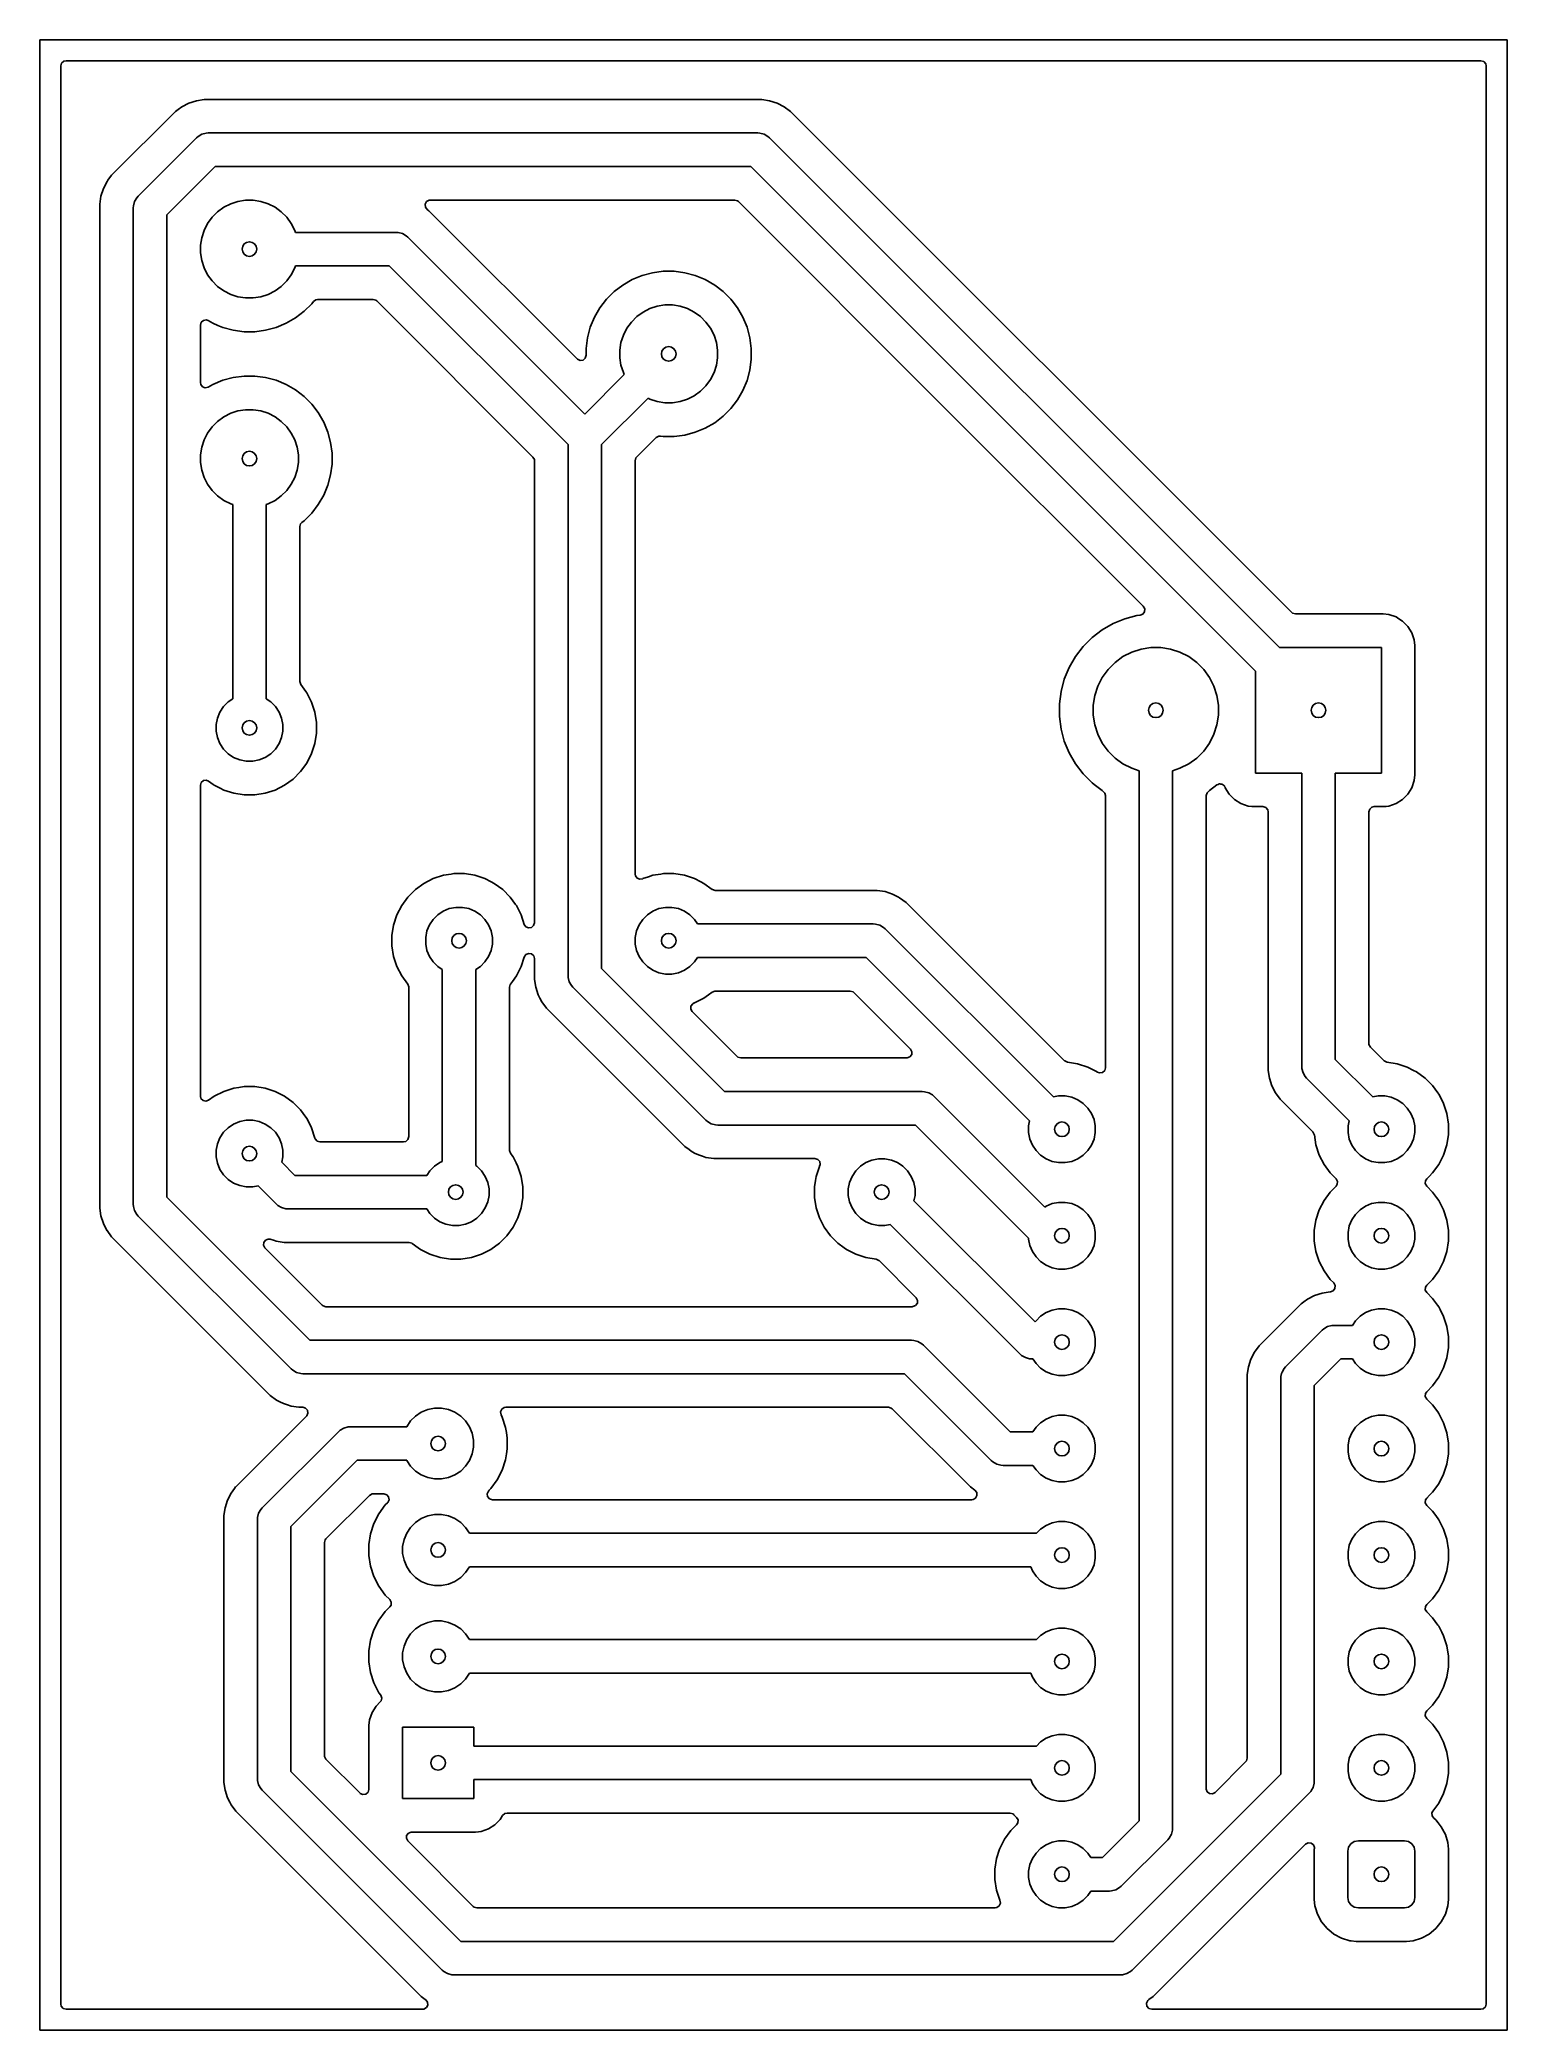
# Model space of a CAD drawing. Extents: x 93.5 to 128.5, y -100.5 to -53.
import ezdxf

# ---------------------------------------------------------------- set-up
doc = ezdxf.new("R2010")
doc.units = 0
doc.layers.add('BLACK', color=7, linetype='CONTINUOUS')

msp = doc.modelspace()

# ---------------------------------------------------------------- linework, layer by layer
at = {"layer": 'BLACK', "linetype": 'CONTINUOUS'}
for p, q in [((93.5, -53), (128.5, -53)), ((93.5, -100.5), (93.5, -53)), ((128.5, -53), (128.5, -100.5)), ((94.0005, -53.6245), (94.020185, -53.557461)), ((94.0005, -99.8755), (94.0005, -53.6245)), ((94.020185, -53.557461), (94.072989, -53.511706)), ((94.072989, -53.511706), (94.1245, -53.5005)), ((94.1245, -53.5005), (127.8755, -53.5005)), ((127.8755, -53.5005), (127.942539, -53.520185)), ((127.942539, -53.520185), (127.988294, -53.572989)), ((127.988294, -53.572989), (127.9995, -53.6245)), ((127.9995, -53.6245), (127.9995, -99.8755)), ((96.888699, -54.59724), (96.801478, -54.66061)), ((97.057062, -54.511454), (96.888699, -54.59724)), ((97.23678, -54.453059), (97.057062, -54.511454)), ((97.423413, -54.4235), (97.23678, -54.453059)), ((97.423418, -54.4235), (97.423413, -54.4235)), ((97.612381, -54.4235), (97.423418, -54.4235)), ((110.718481, -54.4235), (97.612381, -54.4235)), ((110.718486, -54.4235), (110.718481, -54.4235)), ((110.905118, -54.453059), (110.718486, -54.4235)), ((111.084836, -54.511454), (110.905118, -54.453059)), ((111.253199, -54.59724), (111.084836, -54.511454)), ((111.406074, -54.70831), (111.253199, -54.59724)), ((96.735823, -54.708312), (95.213312, -56.230822)), ((96.735824, -54.708312), (96.735823, -54.708312)), ((96.735826, -54.70831), (96.735824, -54.708312)), ((96.801478, -54.66061), (96.735826, -54.70831)), ((111.406075, -54.708311), (111.406074, -54.70831)), ((111.406076, -54.708312), (111.406075, -54.708311)), ((123.360944, -66.663181), (111.406076, -54.708312)), ((95.846157, -56.730056), (97.235056, -55.341157)), ((97.235056, -55.341157), (97.274394, -55.306659)), ((97.274394, -55.306659), (97.364825, -55.254448)), ((97.364825, -55.254448), (97.465689, -55.227422)), ((97.465689, -55.227422), (97.517899, -55.224)), ((97.517899, -55.224), (110.624, -55.224)), ((110.624, -55.224), (110.67621, -55.227422)), ((110.67621, -55.227422), (110.777074, -55.254448)), ((110.777074, -55.254448), (110.867505, -55.306659)), ((110.867505, -55.306659), (110.906843, -55.341157)), ((110.906843, -55.341157), (123.065685, -67.5)), ((97.683585, -56.024), (96.529, -57.178585)), ((110.458314, -56.024), (97.683585, -56.024)), ((122.5, -68.065685), (110.458314, -56.024)), ((95.10224, -56.383698), (95.016454, -56.552062)), ((95.12449, -56.353076), (95.10224, -56.383698)), ((95.124491, -56.353074), (95.12449, -56.353076)), ((95.213307, -56.230828), (95.124491, -56.353074)), ((95.213312, -56.230822), (95.213307, -56.230828)), ((94.958059, -56.73178), (94.9285, -56.918412)), ((94.9285, -56.918412), (94.9285, -80.88193)), ((95.016454, -56.552062), (94.958059, -56.73178)), ((95.729, -57.012899), (95.732422, -56.960689)), ((95.732422, -56.960689), (95.759448, -56.859826)), ((95.759448, -56.859825), (95.811659, -56.769394)), ((95.759448, -56.859826), (95.759448, -56.859825)), ((95.811659, -56.769394), (95.846157, -56.730056)), ((97.740146, -57.105325), (97.888677, -56.997411)), ((97.888677, -56.997411), (98.05226, -56.914061)), ((98.05226, -56.914061), (98.226869, -56.857327)), ((98.226869, -56.857327), (98.408203, -56.828607)), ((98.408203, -56.828607), (98.591797, -56.828607)), ((98.591797, -56.828607), (98.773131, -56.857327)), ((98.773131, -56.857327), (98.94774, -56.914061)), ((98.94774, -56.914061), (99.111323, -56.997411)), ((99.111323, -56.997411), (99.259854, -57.105325)), ((102.689461, -56.923874), (102.722067, -56.862079)), ((102.69544, -56.993487), (102.689461, -56.923874)), ((102.738105, -57.048818), (102.69544, -56.993487)), ((102.722067, -56.862079), (102.782906, -56.827722)), ((102.782906, -56.827722), (102.810991, -56.8245)), ((102.810991, -56.8245), (110.075374, -56.8245)), ((110.075374, -56.8245), (110.142413, -56.844185)), ((110.142413, -56.844185), (110.163055, -56.860819)), ((110.163055, -56.860819), (114.995208, -61.692972)), ((95.729, -80.787444), (95.729, -57.012899)), ((96.529, -57.178585), (96.529, -80.621758)), ((97.419061, -57.54726), (97.502411, -57.383677)), ((97.502411, -57.383677), (97.610325, -57.235146)), ((97.610325, -57.235146), (97.740146, -57.105325)), ((99.259854, -57.105325), (99.389675, -57.235146)), ((99.389675, -57.235146), (99.497589, -57.383677)), ((99.497589, -57.383677), (99.580939, -57.54726)), ((102.780075, -57.079311), (102.738105, -57.048818)), ((106.317819, -60.617055), (102.780075, -57.079311)), ((97.333607, -57.903203), (97.362327, -57.721869)), ((97.333607, -58.086797), (97.333607, -57.903203)), ((97.362327, -57.721869), (97.419061, -57.54726)), ((99.580939, -57.54726), (99.596451, -57.595)), ((99.596451, -57.595), (101.998, -57.595)), ((101.998, -57.595), (102.05021, -57.598422)), ((102.05021, -57.598422), (102.151074, -57.625448)), ((102.151074, -57.625448), (102.241505, -57.677659)), ((102.241505, -57.677659), (102.280843, -57.712157)), ((102.280843, -57.712157), (106.499, -61.930314)), ((97.362327, -58.268131), (97.333607, -58.086797)), ((97.419061, -58.44274), (97.362327, -58.268131)), ((99.596451, -58.395), (99.580939, -58.44274)), ((101.832314, -58.395), (99.596451, -58.395)), ((106.099, -62.661686), (101.832314, -58.395)), ((97.502411, -58.606323), (97.419061, -58.44274)), ((97.610325, -58.754854), (97.502411, -58.606323)), ((97.740146, -58.884675), (97.610325, -58.754854)), ((97.888677, -58.992589), (97.740146, -58.884675)), ((99.259854, -58.884675), (99.111323, -58.992589)), ((99.389675, -58.754854), (99.259854, -58.884675)), ((99.497589, -58.606323), (99.389675, -58.754854)), ((99.580939, -58.44274), (99.497589, -58.606323)), ((107.402891, -58.85308), (107.197972, -59.010319)), ((107.402907, -58.853069), (107.402891, -58.85308)), ((107.626592, -58.723923), (107.402907, -58.853069)), ((107.626603, -58.723918), (107.626592, -58.723923)), ((107.865241, -58.625071), (107.626603, -58.723918)), ((108.114751, -58.558215), (107.865241, -58.625071)), ((108.370837, -58.524501), (108.114751, -58.558215)), ((108.370841, -58.5245), (108.370837, -58.524501)), ((108.370847, -58.5245), (108.370841, -58.5245)), ((108.629153, -58.5245), (108.370847, -58.5245)), ((108.629159, -58.5245), (108.629153, -58.5245)), ((108.629162, -58.524501), (108.629159, -58.5245)), ((108.885248, -58.558215), (108.629162, -58.524501)), ((109.134758, -58.625071), (108.885248, -58.558215)), ((109.373396, -58.723918), (109.134758, -58.625071)), ((109.373407, -58.723923), (109.373396, -58.723918)), ((109.597092, -58.853069), (109.373407, -58.723923)), ((109.597095, -58.853071), (109.597092, -58.853069)), ((109.5971, -58.853074), (109.597095, -58.853071)), ((109.597106, -58.853078), (109.5971, -58.853074)), ((109.597108, -58.85308), (109.597106, -58.853078)), ((109.802027, -59.010319), (109.597108, -58.85308)), ((98.05226, -59.075939), (97.888677, -58.992589)), ((98.226869, -59.132673), (98.05226, -59.075939)), ((98.408203, -59.161393), (98.226869, -59.132673)), ((98.591797, -59.161393), (98.408203, -59.161393)), ((98.773131, -59.132673), (98.591797, -59.161393)), ((98.94774, -59.075939), (98.773131, -59.132673)), ((99.111323, -58.992589), (98.94774, -59.075939)), ((99.802029, -59.479679), (99.984679, -59.297029)), ((99.984679, -59.297029), (100.025359, -59.244014)), ((100.025359, -59.244014), (100.081787, -59.202811)), ((100.081787, -59.202811), (100.123735, -59.1955)), ((100.123735, -59.1955), (101.449374, -59.1955)), ((101.449374, -59.1955), (101.516413, -59.215185)), ((101.516413, -59.215185), (101.537055, -59.231819)), ((101.537055, -59.231819), (105.262181, -62.956945)), ((107.015319, -59.192972), (106.85808, -59.397891)), ((107.015325, -59.192965), (107.015319, -59.192972)), ((107.197965, -59.010325), (107.015325, -59.192965)), ((107.197972, -59.010319), (107.197965, -59.010325)), ((108.05226, -59.414061), (108.226869, -59.357327)), ((108.226869, -59.357327), (108.408203, -59.328607)), ((108.408203, -59.328607), (108.591797, -59.328607)), ((108.591797, -59.328607), (108.773131, -59.357327)), ((108.773131, -59.357327), (108.94774, -59.414061)), ((109.802034, -59.010325), (109.802027, -59.010319)), ((109.984674, -59.192965), (109.802034, -59.010325)), ((109.98468, -59.192972), (109.984674, -59.192965)), ((110.014488, -59.231819), (109.98468, -59.192972)), ((110.141926, -59.3979), (110.014488, -59.231819)), ((97.3295, -59.809323), (97.349185, -59.742284)), ((97.3295, -61.180676), (97.3295, -59.809323)), ((97.349185, -59.742284), (97.401989, -59.696529)), ((97.401989, -59.696529), (97.471147, -59.686585)), ((97.471147, -59.686585), (97.515498, -59.701935)), ((97.515498, -59.701935), (97.6266, -59.76608)), ((97.6266, -59.76608), (97.745922, -59.815504)), ((97.745922, -59.815504), (97.865241, -59.864928)), ((99.134756, -59.864929), (99.3734, -59.76608)), ((99.3734, -59.76608), (99.5971, -59.636926)), ((99.5971, -59.636926), (99.802029, -59.479679)), ((106.728918, -59.621603), (106.630071, -59.860241)), ((106.728923, -59.621592), (106.728918, -59.621603)), ((106.858069, -59.397907), (106.728923, -59.621592)), ((106.85808, -59.397891), (106.858069, -59.397907)), ((107.502411, -59.883677), (107.610325, -59.735146)), ((107.610325, -59.735146), (107.740146, -59.605325)), ((107.740146, -59.605325), (107.888677, -59.497411)), ((107.888677, -59.497411), (108.05226, -59.414061)), ((108.94774, -59.414061), (109.111323, -59.497411)), ((109.111323, -59.497411), (109.259854, -59.605325)), ((109.259854, -59.605325), (109.389675, -59.735146)), ((109.389675, -59.735146), (109.497589, -59.883677)), ((110.14193, -59.397907), (110.141926, -59.3979)), ((110.271076, -59.621592), (110.14193, -59.397907)), ((110.271078, -59.621597), (110.271076, -59.621592)), ((110.27108, -59.6216), (110.271078, -59.621597)), ((110.369929, -59.860244), (110.27108, -59.6216)), ((97.865241, -59.864928), (97.865242, -59.864928)), ((97.865242, -59.864928), (97.865244, -59.864929)), ((97.865244, -59.864929), (98.11475, -59.931784)), ((98.11475, -59.931784), (98.370847, -59.9655)), ((98.370847, -59.9655), (98.370854, -59.9655)), ((98.370854, -59.9655), (98.629146, -59.9655)), ((98.629146, -59.9655), (98.629153, -59.9655)), ((98.629153, -59.9655), (98.88525, -59.931784)), ((98.88525, -59.931784), (99.134756, -59.864929)), ((106.563215, -60.109751), (106.529501, -60.365837)), ((106.630071, -59.860241), (106.563215, -60.109751)), ((107.333607, -60.403203), (107.362327, -60.221869)), ((107.362327, -60.221869), (107.419061, -60.04726)), ((107.419061, -60.04726), (107.502411, -59.883677)), ((109.497589, -59.883677), (109.580939, -60.04726)), ((109.580939, -60.04726), (109.637673, -60.221869)), ((109.637673, -60.221869), (109.666393, -60.403203)), ((110.436784, -60.10975), (110.369929, -59.860244)), ((110.4705, -60.365847), (110.436784, -60.10975)), ((106.324297, -60.623087), (106.317819, -60.617055)), ((106.387853, -60.652112), (106.324297, -60.623087)), ((106.457011, -60.642168), (106.387853, -60.652112)), ((106.509815, -60.596413), (106.457011, -60.642168)), ((106.5295, -60.529374), (106.509815, -60.596413)), ((106.529501, -60.365837), (106.5295, -60.365853)), ((106.5295, -60.365853), (106.5295, -60.529374)), ((107.333607, -60.586797), (107.333607, -60.403203)), ((107.362327, -60.768131), (107.333607, -60.586797)), ((107.419061, -60.94274), (107.362327, -60.768131)), ((109.637673, -60.768131), (109.580939, -60.94274)), ((109.666393, -60.586797), (109.637673, -60.768131)), ((109.666393, -60.403203), (109.666393, -60.586797)), ((110.436784, -60.88025), (110.4705, -60.624153)), ((110.4705, -60.624153), (110.4705, -60.365847)), ((97.338382, -61.226762), (97.3295, -61.180676)), ((97.381573, -61.281683), (97.338382, -61.226762)), ((97.626592, -61.223923), (97.5155, -61.288063)), ((97.626603, -61.223918), (97.626592, -61.223923)), ((97.865241, -61.125071), (97.626603, -61.223918)), ((98.114751, -61.058215), (97.865241, -61.125071)), ((98.370837, -61.024501), (98.114751, -61.058215)), ((98.370841, -61.0245), (98.370837, -61.024501)), ((98.370847, -61.0245), (98.370841, -61.0245)), ((98.629153, -61.0245), (98.370847, -61.0245)), ((98.629159, -61.0245), (98.629153, -61.0245)), ((98.629162, -61.024501), (98.629159, -61.0245)), ((98.885248, -61.058215), (98.629162, -61.024501)), ((99.134758, -61.125071), (98.885248, -61.058215)), ((99.373396, -61.223918), (99.134758, -61.125071)), ((99.373407, -61.223923), (99.373396, -61.223918)), ((99.597092, -61.353069), (99.373407, -61.223923)), ((106.499, -61.930314), (107.441849, -60.987465)), ((107.441849, -60.987465), (107.419061, -60.94274)), ((109.389675, -61.254854), (109.259854, -61.384675)), ((109.497589, -61.106323), (109.389675, -61.254854)), ((109.580939, -60.94274), (109.497589, -61.106323)), ((110.27108, -61.3684), (110.369929, -61.129756)), ((110.369929, -61.129756), (110.436784, -60.88025)), ((97.4476, -61.304536), (97.381573, -61.281683)), ((97.5155, -61.288063), (97.4476, -61.304536)), ((99.597095, -61.353071), (99.597092, -61.353069)), ((99.5971, -61.353074), (99.597095, -61.353071)), ((99.597106, -61.353078), (99.5971, -61.353074)), ((99.597108, -61.35308), (99.597106, -61.353078)), ((99.802027, -61.510319), (99.597108, -61.35308)), ((99.802034, -61.510325), (99.802027, -61.510319)), ((99.984674, -61.692965), (99.802034, -61.510325)), ((99.984679, -61.692971), (99.984674, -61.692965)), ((100.141926, -61.8979), (99.984679, -61.692971)), ((108.007534, -61.55315), (106.899, -62.661685)), ((108.05226, -61.575939), (108.007534, -61.55315)), ((108.226869, -61.632673), (108.05226, -61.575939)), ((108.408203, -61.661393), (108.226869, -61.632673)), ((108.591797, -61.661393), (108.408203, -61.661393)), ((108.773131, -61.632673), (108.591797, -61.661393)), ((108.94774, -61.575939), (108.773131, -61.632673)), ((109.111323, -61.492589), (108.94774, -61.575939)), ((109.259854, -61.384675), (109.111323, -61.492589)), ((109.984679, -61.797029), (110.141926, -61.5921)), ((110.141926, -61.5921), (110.27108, -61.3684)), ((114.995208, -61.692972), (119.820154, -66.517917)), ((97.610325, -62.235146), (97.740146, -62.105325)), ((97.740146, -62.105325), (97.888677, -61.997411)), ((97.888677, -61.997411), (98.05226, -61.914061)), ((98.05226, -61.914061), (98.226869, -61.857327)), ((98.226869, -61.857327), (98.408203, -61.828607)), ((98.408203, -61.828607), (98.591797, -61.828607)), ((98.591797, -61.828607), (98.773131, -61.857327)), ((98.773131, -61.857327), (98.94774, -61.914061)), ((98.94774, -61.914061), (99.111323, -61.997411)), ((99.111323, -61.997411), (99.259854, -62.105325)), ((99.259854, -62.105325), (99.389675, -62.235146)), ((100.14193, -61.897907), (100.141926, -61.8979)), ((100.271076, -62.121592), (100.14193, -61.897907)), ((100.271078, -62.121597), (100.271076, -62.121592)), ((100.27108, -62.1216), (100.271078, -62.121597)), ((100.369929, -62.360244), (100.27108, -62.1216)), ((109.3734, -62.26608), (109.5971, -62.136926)), ((109.5971, -62.136926), (109.802029, -61.979679)), ((109.802029, -61.979679), (109.984679, -61.797029)), ((97.362327, -62.721869), (97.419061, -62.54726)), ((97.419061, -62.54726), (97.502411, -62.383677)), ((97.502411, -62.383677), (97.610325, -62.235146)), ((99.389675, -62.235146), (99.497589, -62.383677)), ((99.497589, -62.383677), (99.580939, -62.54726)), ((99.580939, -62.54726), (99.637673, -62.721869)), ((100.436784, -62.60975), (100.369929, -62.360244)), ((100.4705, -62.865847), (100.436784, -62.60975)), ((106.099, -75.328842), (106.099, -62.661686)), ((106.899, -62.661685), (106.899, -75.163156)), ((107.735815, -62.956948), (108.200729, -62.492033)), ((108.200729, -62.492033), (108.26205, -62.45855)), ((108.26205, -62.45855), (108.304593, -62.456777)), ((108.304593, -62.456777), (108.370847, -62.4655)), ((108.370847, -62.4655), (108.629146, -62.4655)), ((108.629146, -62.4655), (108.629153, -62.4655)), ((108.629153, -62.4655), (108.88525, -62.431784)), ((108.88525, -62.431784), (109.134756, -62.364929)), ((109.134756, -62.364929), (109.3734, -62.26608)), ((97.333607, -62.903203), (97.362327, -62.721869)), ((97.333607, -63.086797), (97.333607, -62.903203)), ((97.362327, -63.268131), (97.333607, -63.086797)), ((99.637673, -62.721869), (99.666393, -62.903203)), ((99.666393, -63.086797), (99.637673, -63.268131)), ((99.666393, -62.903203), (99.666393, -63.086797)), ((100.436784, -63.38025), (100.4705, -63.124153)), ((100.4705, -63.124153), (100.4705, -62.865847)), ((105.262181, -62.956945), (105.295666, -63.018268)), ((105.295666, -63.018268), (105.2985, -63.044626)), ((105.2985, -63.044626), (105.2985, -74.072981)), ((107.6995, -63.044625), (107.719185, -62.977586)), ((107.6995, -72.909242), (107.6995, -63.044625)), ((107.719185, -62.977586), (107.735815, -62.956948)), ((97.419061, -63.44274), (97.362327, -63.268131)), ((97.502411, -63.606323), (97.419061, -63.44274)), ((97.610325, -63.754854), (97.502411, -63.606323)), ((99.497589, -63.606323), (99.389675, -63.754854)), ((99.580939, -63.44274), (99.497589, -63.606323)), ((99.637673, -63.268131), (99.580939, -63.44274)), ((100.27108, -63.8684), (100.369929, -63.629756)), ((100.369929, -63.629756), (100.436784, -63.38025)), ((97.740146, -63.884675), (97.610325, -63.754854)), ((97.888677, -63.992589), (97.740146, -63.884675)), ((98.05226, -64.075939), (97.888677, -63.992589)), ((98.1, -64.09145), (98.05226, -64.075939)), ((98.1, -68.729752), (98.1, -64.09145)), ((98.94774, -64.075939), (98.9, -64.09145)), ((98.9, -64.09145), (98.9, -68.729752)), ((99.111323, -63.992589), (98.94774, -64.075939)), ((99.259854, -63.884675), (99.111323, -63.992589)), ((99.389675, -63.754854), (99.259854, -63.884675)), ((99.984679, -64.297029), (100.141926, -64.0921)), ((100.141926, -64.0921), (100.27108, -63.8684)), ((99.7005, -64.618734), (99.720185, -64.551695)), ((99.720185, -64.551695), (99.749014, -64.520358)), ((99.749014, -64.520358), (99.802029, -64.479679)), ((99.802029, -64.479679), (99.984679, -64.297029)), ((99.7005, -68.309122), (99.7005, -64.618734)), ((119.100328, -66.932318), (118.839168, -67.083099)), ((119.100338, -66.932314), (119.100328, -66.932318)), ((119.378939, -66.816913), (119.100338, -66.932314)), ((119.670233, -66.738861), (119.378939, -66.816913)), ((119.748658, -66.728537), (119.670233, -66.738861)), ((119.806783, -66.704865), (119.748658, -66.728537)), ((119.848655, -66.648932), (119.806783, -66.704865)), ((119.820154, -66.517917), (119.853639, -66.57924)), ((119.853639, -66.57924), (119.848655, -66.648932)), ((123.381586, -66.679815), (123.360944, -66.663181)), ((123.448625, -66.6995), (123.381586, -66.679815)), ((125.544954, -66.6995), (123.448625, -66.6995)), ((125.54496, -66.6995), (125.544954, -66.6995)), ((125.679249, -66.71463), (125.54496, -66.6995)), ((125.679254, -66.714631), (125.679249, -66.71463)), ((125.849523, -66.774211), (125.679254, -66.714631)), ((125.917482, -66.816913), (125.849523, -66.774211)), ((126.002262, -66.870184), (125.917482, -66.816913)), ((126.129816, -66.997738), (126.002262, -66.870184)), ((118.599914, -67.266685), (118.386685, -67.479914)), ((118.599921, -67.266679), (118.599914, -67.266685)), ((118.839168, -67.083099), (118.599921, -67.266679)), ((126.225789, -67.150478), (126.129816, -66.997738)), ((126.285368, -67.320745), (126.225789, -67.150478)), ((126.285369, -67.32075), (126.285368, -67.320745)), ((126.300499, -67.455039), (126.285369, -67.32075)), ((118.203099, -67.719168), (118.052318, -67.980328)), ((118.386679, -67.479921), (118.203099, -67.719168)), ((118.386685, -67.479914), (118.386679, -67.479921)), ((118.979391, -68.025828), (119.145828, -67.859391)), ((119.145828, -67.859391), (119.336252, -67.72104)), ((119.336252, -67.72104), (119.545975, -67.614181)), ((119.545975, -67.614181), (119.769832, -67.541445)), ((119.769832, -67.541445), (120.002311, -67.504624)), ((120.002311, -67.504624), (120.237689, -67.504624)), ((120.237689, -67.504624), (120.470168, -67.541445)), ((120.470168, -67.541445), (120.694025, -67.614181)), ((120.694025, -67.614181), (120.903748, -67.72104)), ((120.903748, -67.72104), (121.094172, -67.859391)), ((121.094172, -67.859391), (121.260609, -68.025828)), ((123.065685, -67.5), (125.5, -67.5)), ((125.5, -67.5), (125.5, -70.5)), ((126.3005, -67.455043), (126.300499, -67.455039)), ((126.3005, -70.544956), (126.3005, -67.455043)), ((99.700702, -68.316201), (99.7005, -68.309122)), ((99.724182, -68.382007), (99.700702, -68.316201)), ((99.846403, -68.550232), (99.724182, -68.382007)), ((117.936913, -68.258939), (117.858861, -68.550233)), ((118.052314, -67.980338), (117.936913, -68.258939)), ((118.052318, -67.980328), (118.052314, -67.980338)), ((118.734181, -68.425975), (118.84104, -68.216252)), ((118.84104, -68.216252), (118.979391, -68.025828)), ((121.260609, -68.025828), (121.39896, -68.216252)), ((121.39896, -68.216252), (121.505819, -68.425975)), ((122.5, -70.5), (122.5, -68.065685)), ((97.881592, -68.912485), (97.992485, -68.801592)), ((97.992485, -68.801592), (98.1, -68.729752)), ((98.9, -68.729752), (99.007515, -68.801592)), ((99.007515, -68.801592), (99.118408, -68.912485)), ((99.86887, -68.581155), (99.846403, -68.550232)), ((99.941747, -68.724184), (99.86887, -68.581155)), ((99.983239, -68.805616), (99.941747, -68.724184)), ((99.983239, -68.805618), (99.983239, -68.805616)), ((99.983241, -68.805621), (99.983239, -68.805618)), ((100.06109, -69.045215), (99.983241, -68.805621)), ((117.819501, -68.849206), (117.8195, -68.849223)), ((117.8195, -68.849223), (117.8195, -69.150776)), ((117.858861, -68.550233), (117.819501, -68.849206)), ((118.624624, -68.882311), (118.661445, -68.649832)), ((118.661445, -68.649832), (118.734181, -68.425975)), ((121.505819, -68.425975), (121.578555, -68.649832)), ((121.578555, -68.649832), (121.615376, -68.882311)), ((97.703852, -69.341586), (97.734448, -69.187772)), ((97.703852, -69.498414), (97.703852, -69.341586)), ((97.734448, -69.187772), (97.794463, -69.042883)), ((97.794463, -69.042883), (97.881592, -68.912485)), ((99.118408, -68.912485), (99.205537, -69.042883)), ((99.205537, -69.042883), (99.265552, -69.187772)), ((99.265552, -69.187772), (99.296148, -69.341586)), ((99.296148, -69.341586), (99.296148, -69.498414)), ((100.1005, -69.294038), (100.06109, -69.045215)), ((100.1005, -69.545962), (100.1005, -69.294038)), ((117.8195, -69.150776), (117.819501, -69.150793)), ((117.819501, -69.150793), (117.858861, -69.449766)), ((118.624624, -69.117689), (118.624624, -68.882311)), ((118.661445, -69.350168), (118.624624, -69.117689)), ((121.615376, -69.117689), (121.578555, -69.350168)), ((121.615376, -68.882311), (121.615376, -69.117689)), ((97.734448, -69.652228), (97.703852, -69.498414)), ((97.794463, -69.797117), (97.734448, -69.652228)), ((97.881592, -69.927515), (97.794463, -69.797117)), ((99.205537, -69.797117), (99.118408, -69.927515)), ((99.265552, -69.652228), (99.205537, -69.797117)), ((99.296148, -69.498414), (99.265552, -69.652228)), ((99.983241, -70.034379), (100.06109, -69.794785)), ((100.06109, -69.794785), (100.1005, -69.545962)), ((117.858861, -69.449766), (117.936913, -69.74106)), ((117.936913, -69.74106), (118.052314, -70.019661)), ((118.734181, -69.574025), (118.661445, -69.350168)), ((118.84104, -69.783748), (118.734181, -69.574025)), ((118.979391, -69.974172), (118.84104, -69.783748)), ((121.39896, -69.783748), (121.260609, -69.974172)), ((121.505819, -69.574025), (121.39896, -69.783748)), ((121.578555, -69.350168), (121.505819, -69.574025)), ((97.992485, -70.038408), (97.881592, -69.927515)), ((98.122883, -70.125537), (97.992485, -70.038408)), ((98.267772, -70.185552), (98.122883, -70.125537)), ((98.421586, -70.216148), (98.267772, -70.185552)), ((98.578414, -70.216148), (98.421586, -70.216148)), ((98.732228, -70.185552), (98.578414, -70.216148)), ((98.877117, -70.125537), (98.732228, -70.185552)), ((99.007515, -70.038408), (98.877117, -70.125537)), ((99.118408, -69.927515), (99.007515, -70.038408)), ((99.720793, -70.462656), (99.86887, -70.258845)), ((99.86887, -70.258845), (99.983241, -70.034379)), ((118.052314, -70.019661), (118.052318, -70.019671)), ((118.052318, -70.019671), (118.203099, -70.280831)), ((118.203099, -70.280831), (118.386679, -70.520078)), ((119.145828, -70.140609), (118.979391, -69.974172)), ((119.336252, -70.27896), (119.145828, -70.140609)), ((119.545975, -70.385819), (119.336252, -70.27896)), ((120.903748, -70.27896), (120.694025, -70.385819)), ((121.094172, -70.140609), (120.903748, -70.27896)), ((121.260609, -69.974172), (121.094172, -70.140609)), ((97.3295, -70.791273), (97.349185, -70.724234)), ((97.349185, -70.724234), (97.401989, -70.678479)), ((97.401989, -70.678479), (97.471147, -70.668535)), ((97.471147, -70.668535), (97.526385, -70.690955)), ((97.526385, -70.690955), (97.63314, -70.768516)), ((97.63314, -70.768516), (97.661155, -70.78887)), ((99.338845, -70.78887), (99.542656, -70.640793)), ((99.542656, -70.640793), (99.720793, -70.462656)), ((118.386679, -70.520078), (118.386685, -70.520085)), ((118.386685, -70.520085), (118.599914, -70.733314)), ((118.599914, -70.733314), (118.599921, -70.73332)), ((118.599921, -70.73332), (118.648847, -70.770862)), ((118.648847, -70.770862), (118.839168, -70.9169)), ((119.72, -70.442363), (119.545975, -70.385819)), ((119.72, -95.505684), (119.72, -70.442363)), ((120.694025, -70.385819), (120.52, -70.442363)), ((120.52, -70.442363), (120.52, -95.67137)), ((121.57783, -70.781084), (121.604271, -70.770862)), ((121.604271, -70.770862), (121.629429, -70.757784)), ((121.629429, -70.757784), (121.636435, -70.758428)), ((121.636435, -70.758428), (121.642997, -70.755892)), ((121.642997, -70.755892), (121.670772, -70.761588)), ((121.670772, -70.761588), (121.699004, -70.764187)), ((121.699004, -70.764187), (121.704548, -70.768516)), ((121.704548, -70.768516), (121.711441, -70.76993)), ((121.711441, -70.76993), (121.731725, -70.789737)), ((123.6, -70.5), (122.5, -70.5)), ((123.6, -77.5), (123.6, -70.5)), ((125.5, -70.5), (124.4, -70.5)), ((124.4, -70.5), (124.4, -77.334314)), ((126.225789, -70.849522), (126.285368, -70.679255)), ((126.285368, -70.679255), (126.285456, -70.678479)), ((126.285456, -70.678479), (126.300499, -70.54496)), ((126.300499, -70.54496), (126.3005, -70.544956)), ((97.3295, -78.208726), (97.3295, -70.791273)), ((97.661155, -70.78887), (97.804184, -70.861747)), ((97.804184, -70.861747), (97.885616, -70.903239)), ((97.885616, -70.903239), (97.885618, -70.903239)), ((97.885618, -70.903239), (97.885621, -70.903241)), ((97.885621, -70.903241), (98.125215, -70.98109)), ((98.125215, -70.98109), (98.374038, -71.0205)), ((98.374038, -71.0205), (98.374039, -71.0205)), ((98.374039, -71.0205), (98.625961, -71.0205)), ((98.625961, -71.0205), (98.625962, -71.0205)), ((98.625962, -71.0205), (98.874785, -70.98109)), ((98.874785, -70.98109), (99.114379, -70.903241)), ((99.114379, -70.903241), (99.338845, -70.78887)), ((118.839168, -70.9169), (118.857499, -70.927483)), ((118.857499, -70.927483), (118.905715, -70.97805)), ((118.905715, -70.97805), (118.9195, -71.034871)), ((118.9195, -71.034871), (118.9195, -77.53355)), ((121.3205, -71.034871), (121.340185, -70.967832)), ((121.3205, -94.7379), (121.3205, -71.034871)), ((121.340185, -70.967832), (121.382501, -70.927483)), ((121.382501, -70.927483), (121.400832, -70.9169)), ((121.400832, -70.9169), (121.57783, -70.781084)), ((121.731725, -70.789737), (121.754074, -70.807188)), ((121.754074, -70.807188), (121.75869, -70.816067)), ((121.75869, -70.816067), (121.761431, -70.818744)), ((121.761431, -70.818744), (121.770354, -70.838503)), ((121.770354, -70.838503), (121.774209, -70.849519)), ((121.774209, -70.849519), (121.774211, -70.849522)), ((121.774211, -70.849522), (121.870184, -71.002262)), ((121.870184, -71.002262), (121.997738, -71.129816)), ((121.997738, -71.129816), (122.150478, -71.225789)), ((122.150478, -71.225789), (122.320745, -71.285368)), ((125.679255, -71.285368), (125.849522, -71.225789)), ((125.849522, -71.225789), (126.002262, -71.129816)), ((126.002262, -71.129816), (126.129816, -71.002262)), ((126.129816, -71.002262), (126.225789, -70.849522)), ((122.320745, -71.285368), (122.32075, -71.285369)), ((122.32075, -71.285369), (122.411246, -71.295565)), ((122.411246, -71.295565), (122.45504, -71.300499)), ((122.45504, -71.300499), (122.455043, -71.3005)), ((122.455043, -71.3005), (122.455046, -71.3005)), ((122.455046, -71.3005), (122.6755, -71.3005)), ((122.6755, -71.3005), (122.742539, -71.320185)), ((122.742539, -71.320185), (122.788294, -71.372989)), ((122.788294, -71.372989), (122.7995, -71.4245)), ((122.7995, -71.4245), (122.7995, -77.594486)), ((125.2005, -71.4245), (125.220185, -71.357461)), ((125.2005, -76.951374), (125.2005, -71.4245)), ((125.220185, -71.357461), (125.272989, -71.311706)), ((125.272989, -71.311706), (125.3245, -71.3005)), ((125.3245, -71.3005), (125.544957, -71.3005)), ((125.544957, -71.3005), (125.544958, -71.300499)), ((125.544958, -71.300499), (125.612104, -71.292934)), ((125.612104, -71.292934), (125.679249, -71.285369)), ((125.679249, -71.285369), (125.679252, -71.285368)), ((125.679252, -71.285368), (125.679255, -71.285368)), ((102.661151, -73.131132), (102.45735, -73.279201)), ((102.885616, -73.01676), (102.661151, -73.131132)), ((103.125214, -72.93891), (102.885616, -73.01676)), ((103.31253, -72.909242), (103.125214, -72.93891)), ((103.374038, -72.8995), (103.31253, -72.909242)), ((103.625962, -72.8995), (103.374038, -72.8995)), ((103.874785, -72.93891), (103.625962, -72.8995)), ((104.114383, -73.01676), (103.874785, -72.93891)), ((104.268747, -73.095413), (104.114383, -73.01676)), ((104.338845, -73.13113), (104.268747, -73.095413)), ((104.338847, -73.131131), (104.338845, -73.13113)), ((104.338848, -73.131132), (104.338847, -73.131131)), ((104.542649, -73.279201), (104.338848, -73.131132)), ((107.706127, -72.949237), (107.6995, -72.909242)), ((107.746383, -73.006345), (107.706127, -72.949237)), ((107.811122, -73.032623), (107.746383, -73.006345)), ((107.879792, -73.019728), (107.811122, -73.032623)), ((107.885613, -73.016762), (107.879792, -73.019728)), ((107.885618, -73.01676), (107.885613, -73.016762)), ((107.885621, -73.016759), (107.885618, -73.01676)), ((108.017915, -72.973773), (107.885621, -73.016759)), ((108.125214, -72.93891), (108.017915, -72.973773)), ((108.31253, -72.909242), (108.125214, -72.93891)), ((108.374038, -72.8995), (108.31253, -72.909242)), ((108.625962, -72.8995), (108.374038, -72.8995)), ((108.874785, -72.93891), (108.625962, -72.8995)), ((109.114383, -73.01676), (108.874785, -72.93891)), ((109.268747, -73.095413), (109.114383, -73.01676)), ((109.338845, -73.13113), (109.268747, -73.095413)), ((109.338847, -73.131131), (109.338845, -73.13113)), ((109.338848, -73.131132), (109.338847, -73.131131)), ((109.537993, -73.275818), (109.338848, -73.131132)), ((102.279201, -73.45735), (102.131132, -73.661151)), ((102.279205, -73.457345), (102.279201, -73.45735)), ((102.457345, -73.279205), (102.279205, -73.457345)), ((102.45735, -73.279201), (102.457345, -73.279205)), ((104.542654, -73.279205), (104.542649, -73.279201)), ((104.720794, -73.457345), (104.542654, -73.279205)), ((104.720798, -73.45735), (104.720794, -73.457345)), ((104.849952, -73.635117), (104.720798, -73.45735)), ((109.543839, -73.279815), (109.537993, -73.275818)), ((109.610878, -73.2995), (109.543839, -73.279815)), ((113.474481, -73.2995), (109.610878, -73.2995)), ((113.474486, -73.2995), (113.474481, -73.2995)), ((113.661118, -73.329059), (113.474486, -73.2995)), ((113.840836, -73.387454), (113.661118, -73.329059)), ((113.978013, -73.45735), (113.840836, -73.387454)), ((114.009199, -73.47324), (113.978013, -73.45735)), ((114.162074, -73.58431), (114.009199, -73.47324)), ((114.162076, -73.584312), (114.162074, -73.58431)), ((117.943374, -77.36561), (114.162076, -73.584312)), ((102.01676, -73.885616), (101.93891, -74.125214)), ((102.131132, -73.661151), (102.01676, -73.885616)), ((102.794463, -74.122883), (102.881592, -73.992485)), ((102.881592, -73.992485), (102.992485, -73.881592)), ((102.992485, -73.881592), (103.122883, -73.794463)), ((103.122883, -73.794463), (103.267772, -73.734448)), ((103.267772, -73.734448), (103.421586, -73.703852)), ((103.421586, -73.703852), (103.578414, -73.703852)), ((103.578414, -73.703852), (103.732228, -73.734448)), ((103.732228, -73.734448), (103.877117, -73.794463)), ((103.877117, -73.794463), (104.007515, -73.881592)), ((104.007515, -73.881592), (104.118408, -73.992485)), ((104.118408, -73.992485), (104.205537, -74.122883)), ((104.86887, -73.661155), (104.849952, -73.635117)), ((104.941747, -73.804184), (104.86887, -73.661155)), ((104.983239, -73.885616), (104.941747, -73.804184)), ((105.056569, -74.1113), (104.983239, -73.885616)), ((105.2985, -74.072981), (105.278815, -74.14002)), ((107.794463, -74.122883), (107.881592, -73.992485)), ((107.881592, -73.992485), (107.992485, -73.881592)), ((107.992485, -73.881592), (108.122883, -73.794463)), ((108.122883, -73.794463), (108.267772, -73.734448)), ((108.267772, -73.734448), (108.421586, -73.703852)), ((108.421586, -73.703852), (108.578414, -73.703852)), ((108.578414, -73.703852), (108.732228, -73.734448)), ((108.732228, -73.734448), (108.877117, -73.794463)), ((108.877117, -73.794463), (109.007515, -73.881592)), ((109.007515, -73.881592), (109.118408, -73.992485)), ((109.118408, -73.992485), (109.190247, -74.1)), ((109.190247, -74.1), (113.38, -74.1)), ((113.38, -74.1), (113.43221, -74.103422)), ((101.93891, -74.125214), (101.8995, -74.374038)), ((101.8995, -74.374038), (101.8995, -74.625961)), ((102.703852, -74.421586), (102.734448, -74.267772)), ((102.703852, -74.578414), (102.703852, -74.421586)), ((102.734448, -74.267772), (102.794463, -74.122883)), ((104.205537, -74.122883), (104.265552, -74.267772)), ((104.265552, -74.267772), (104.296148, -74.421586)), ((104.296148, -74.421586), (104.296148, -74.578414)), ((105.093297, -74.166694), (105.056569, -74.1113)), ((105.156853, -74.195719), (105.093297, -74.166694)), ((105.226011, -74.185775), (105.156853, -74.195719)), ((105.278815, -74.14002), (105.226011, -74.185775)), ((107.703852, -74.421586), (107.734448, -74.267772)), ((107.703852, -74.578414), (107.703852, -74.421586)), ((107.734448, -74.267772), (107.794463, -74.122883)), ((113.43221, -74.103422), (113.533074, -74.130448)), ((113.533074, -74.130448), (113.623505, -74.182659)), ((113.623505, -74.182659), (113.662843, -74.217157)), ((113.662843, -74.217157), (117.674764, -78.229078)), ((101.8995, -74.625961), (101.93891, -74.874785)), ((101.93891, -74.874785), (102.01676, -75.114383)), ((102.734448, -74.732228), (102.703852, -74.578414)), ((102.794463, -74.877117), (102.734448, -74.732228)), ((102.881592, -75.007515), (102.794463, -74.877117)), ((102.992485, -75.118408), (102.881592, -75.007515)), ((104.118408, -75.007515), (104.007515, -75.118408)), ((104.205537, -74.877117), (104.118408, -75.007515)), ((104.265552, -74.732228), (104.205537, -74.877117)), ((104.296148, -74.578414), (104.265552, -74.732228)), ((104.983241, -75.114379), (105.056569, -74.8887)), ((105.056569, -74.8887), (105.096007, -74.831024)), ((105.096007, -74.831024), (105.160365, -74.803826)), ((105.160365, -74.803826), (105.229212, -74.815741)), ((105.229212, -74.815741), (105.280687, -74.862985)), ((105.280687, -74.862985), (105.2985, -74.927018)), ((105.2985, -74.927018), (105.2985, -75.423328)), ((107.734448, -74.732228), (107.703852, -74.578414)), ((107.794463, -74.877117), (107.734448, -74.732228)), ((107.881592, -75.007515), (107.794463, -74.877117)), ((107.992485, -75.118408), (107.881592, -75.007515)), ((109.118408, -75.007515), (109.007515, -75.118408)), ((109.190247, -74.9), (109.118408, -75.007515)), ((113.214314, -74.9), (109.190247, -74.9)), ((117.109078, -78.794764), (113.214314, -74.9)), ((102.01676, -75.114383), (102.131132, -75.338848)), ((102.131132, -75.338848), (102.275818, -75.537992)), ((103.1, -75.190247), (102.992485, -75.118408)), ((103.1, -79.770804), (103.1, -75.190247)), ((104.007515, -75.118408), (103.9, -75.190247)), ((103.9, -75.190247), (103.9, -79.863207)), ((104.724182, -75.537992), (104.772697, -75.471214)), ((104.772697, -75.471214), (104.86887, -75.338845)), ((104.86887, -75.338845), (104.983241, -75.114379)), ((105.2985, -75.423328), (105.328059, -75.60996)), ((106.102422, -75.381052), (106.099, -75.328842)), ((106.129448, -75.481916), (106.102422, -75.381052)), ((106.181659, -75.572347), (106.129448, -75.481916)), ((106.899, -75.163156), (109.834843, -78.099)), ((108.122883, -75.205537), (107.992485, -75.118408)), ((108.267772, -75.265552), (108.122883, -75.205537)), ((108.421586, -75.296148), (108.267772, -75.265552)), ((108.578414, -75.296148), (108.421586, -75.296148)), ((108.732228, -75.265552), (108.578414, -75.296148)), ((108.877117, -75.205537), (108.732228, -75.265552)), ((109.007515, -75.118408), (108.877117, -75.205537)), ((102.275818, -75.537992), (102.299298, -75.603798)), ((102.299298, -75.603798), (102.2995, -75.610877)), ((102.2995, -75.610877), (102.2995, -79.1755)), ((104.7005, -75.610877), (104.720185, -75.543838)), ((104.7005, -79.499233), (104.7005, -75.610877)), ((104.720185, -75.543838), (104.724182, -75.537992)), ((105.328059, -75.60996), (105.386454, -75.789678)), ((105.386454, -75.789678), (105.426805, -75.86887)), ((105.426805, -75.86887), (105.47224, -75.958041)), ((105.47224, -75.958041), (105.58331, -76.110916)), ((106.216157, -75.611685), (106.181659, -75.572347)), ((109.386315, -78.781842), (106.216157, -75.611685)), ((109.072167, -76.003926), (109.108162, -75.985261)), ((109.108162, -75.985261), (109.114379, -75.983241)), ((109.114379, -75.983241), (109.338845, -75.86887)), ((109.338845, -75.86887), (109.447844, -75.789678)), ((109.447844, -75.789678), (109.537993, -75.724182)), ((109.537993, -75.724182), (109.603799, -75.700702)), ((109.603799, -75.700702), (109.610878, -75.7005)), ((109.610878, -75.7005), (112.831374, -75.7005)), ((112.831374, -75.7005), (112.898413, -75.720185)), ((112.898413, -75.720185), (112.919055, -75.736819)), ((112.919055, -75.736819), (114.269055, -77.086819)), ((105.58331, -76.110916), (108.887084, -79.41469)), ((109.025311, -76.129551), (109.030295, -76.059859)), ((109.058796, -76.190874), (109.025311, -76.129551)), ((109.030295, -76.059859), (109.072167, -76.003926)), ((110.130103, -77.262181), (109.058796, -76.190874)), ((110.150745, -77.278815), (110.130103, -77.262181)), ((110.217784, -77.2985), (110.150745, -77.278815)), ((114.181374, -77.2985), (110.217784, -77.2985)), ((114.19022, -77.298184), (114.181374, -77.2985)), ((114.255684, -77.273767), (114.19022, -77.298184)), ((114.297556, -77.217834), (114.255684, -77.273767)), ((114.269055, -77.086819), (114.30254, -77.148142)), ((114.30254, -77.148142), (114.297556, -77.217834)), ((117.948522, -77.370473), (117.943374, -77.36561)), ((118.011657, -77.400402), (117.948522, -77.370473)), ((118.254785, -77.438909), (118.011657, -77.400402)), ((124.4, -77.334314), (125.294764, -78.229078)), ((125.203334, -76.977732), (125.2005, -76.951374)), ((125.236819, -77.039055), (125.203334, -76.977732)), ((125.563374, -77.36561), (125.236819, -77.039055)), ((125.568522, -77.370473), (125.563374, -77.36561)), ((125.631657, -77.400402), (125.568522, -77.370473)), ((125.874785, -77.438909), (125.631657, -77.400402)), ((118.494383, -77.51676), (118.254785, -77.438909)), ((118.71885, -77.631132), (118.494383, -77.51676)), ((118.722618, -77.63387), (118.71885, -77.631132)), ((118.777853, -77.656288), (118.722618, -77.63387)), ((118.847011, -77.646344), (118.777853, -77.656288)), ((118.899815, -77.600589), (118.847011, -77.646344)), ((118.9195, -77.53355), (118.899815, -77.600589)), ((122.7995, -77.594486), (122.829059, -77.781118)), ((122.829059, -77.781118), (122.887454, -77.960836)), ((123.603422, -77.55221), (123.6, -77.5)), ((123.630448, -77.653074), (123.603422, -77.55221)), ((123.682659, -77.743505), (123.630448, -77.653074)), ((123.717157, -77.782843), (123.682659, -77.743505)), ((124.729078, -78.794764), (123.717157, -77.782843)), ((126.114383, -77.51676), (125.874785, -77.438909)), ((126.266917, -77.594481), (126.114383, -77.51676)), ((126.338845, -77.63113), (126.266917, -77.594481)), ((126.338847, -77.631131), (126.338845, -77.63113)), ((126.338848, -77.631132), (126.338847, -77.631131)), ((126.542649, -77.779201), (126.338848, -77.631132)), ((126.542654, -77.779205), (126.542649, -77.779201)), ((126.720794, -77.957345), (126.542654, -77.779205)), ((97.34383, -78.266592), (97.3295, -78.208726)), ((97.392524, -78.316698), (97.34383, -78.266592)), ((97.460578, -78.332524), (97.392524, -78.316698)), ((97.526385, -78.309045), (97.460578, -78.332524)), ((97.661155, -78.211129), (97.526385, -78.309045)), ((97.885616, -78.09676), (97.661155, -78.211129)), ((98.125214, -78.01891), (97.885616, -78.09676)), ((98.249626, -77.999205), (98.125214, -78.01891)), ((98.374038, -77.9795), (98.249626, -77.999205)), ((98.625962, -77.9795), (98.374038, -77.9795)), ((98.874785, -78.01891), (98.625962, -77.9795)), ((99.114383, -78.09676), (98.874785, -78.01891)), ((99.268747, -78.175413), (99.114383, -78.09676)), ((99.338845, -78.21113), (99.268747, -78.175413)), ((99.338847, -78.211131), (99.338845, -78.21113)), ((99.338848, -78.211132), (99.338847, -78.211131)), ((99.542649, -78.359201), (99.338848, -78.211132)), ((99.542654, -78.359205), (99.542649, -78.359201)), ((99.720794, -78.537345), (99.542654, -78.359205)), ((109.834843, -78.099), (114.549158, -78.099)), ((114.549158, -78.099), (114.601368, -78.102422)), ((114.601368, -78.102422), (114.702232, -78.129448)), ((114.702232, -78.129448), (114.792663, -78.181659)), ((114.792663, -78.181659), (114.832001, -78.216157)), ((114.832001, -78.216157), (117.471365, -80.855522)), ((117.674764, -78.229078), (117.801586, -78.203852)), ((117.801586, -78.203852), (117.958414, -78.203852)), ((117.958414, -78.203852), (118.112228, -78.234448)), ((118.112228, -78.234448), (118.257117, -78.294463)), ((118.257117, -78.294463), (118.387515, -78.381592)), ((122.887454, -77.960836), (122.97324, -78.129199)), ((122.97324, -78.129199), (123.08431, -78.282074)), ((123.08431, -78.282074), (123.084312, -78.282076)), ((123.084312, -78.282076), (123.86561, -79.063374)), ((125.294764, -78.229078), (125.421586, -78.203852)), ((125.421586, -78.203852), (125.578414, -78.203852)), ((125.578414, -78.203852), (125.732228, -78.234448)), ((125.732228, -78.234448), (125.877117, -78.294463)), ((125.877117, -78.294463), (126.007515, -78.381592)), ((126.720798, -77.95735), (126.720794, -77.957345)), ((126.845653, -78.129199), (126.720798, -77.95735)), ((126.86887, -78.161155), (126.845653, -78.129199)), ((126.922593, -78.266592), (126.86887, -78.161155)), ((126.983239, -78.385616), (126.922593, -78.266592)), ((98.122883, -78.874463), (98.267772, -78.814448)), ((98.267772, -78.814448), (98.421586, -78.783852)), ((98.421586, -78.783852), (98.578414, -78.783852)), ((98.578414, -78.783852), (98.732228, -78.814448)), ((98.732228, -78.814448), (98.877117, -78.874463)), ((99.720798, -78.53735), (99.720794, -78.537345)), ((99.784634, -78.625214), (99.720798, -78.53735)), ((99.86887, -78.741155), (99.784634, -78.625214)), ((99.936577, -78.874038), (99.86887, -78.741155)), ((109.425653, -78.816341), (109.386315, -78.781842)), ((109.516085, -78.868552), (109.425653, -78.816341)), ((117.083852, -78.921586), (117.109078, -78.794764)), ((118.387515, -78.381592), (118.498408, -78.492485)), ((118.498408, -78.492485), (118.585537, -78.622883)), ((118.585537, -78.622883), (118.645552, -78.767772)), ((118.645552, -78.767772), (118.676148, -78.921586)), ((124.703852, -78.921586), (124.729078, -78.794764)), ((126.007515, -78.381592), (126.118408, -78.492485)), ((126.118408, -78.492485), (126.205537, -78.622883)), ((126.205537, -78.622883), (126.265552, -78.767772)), ((126.265552, -78.767772), (126.296148, -78.921586)), ((126.983239, -78.385618), (126.983239, -78.385616)), ((126.983241, -78.385621), (126.983239, -78.385618)), ((127.06109, -78.625215), (126.983241, -78.385621)), ((127.1005, -78.874038), (127.06109, -78.625215)), ((97.734448, -79.347772), (97.794463, -79.202883)), ((97.794463, -79.202883), (97.881592, -79.072485)), ((97.881592, -79.072485), (97.992485, -78.961592)), ((97.992485, -78.961592), (98.122883, -78.874463)), ((98.877117, -78.874463), (99.007515, -78.961592)), ((99.007515, -78.961592), (99.118408, -79.072485)), ((99.118408, -79.072485), (99.205537, -79.202883)), ((99.205537, -79.202883), (99.265552, -79.347772)), ((99.983239, -78.965616), (99.936577, -78.874038)), ((100.062596, -79.209849), (99.983239, -78.965616)), ((100.062751, -79.209798), (100.062596, -79.209849)), ((100.068686, -79.227011), (100.062751, -79.209798)), ((100.114441, -79.279815), (100.068686, -79.227011)), ((100.18148, -79.2995), (100.114441, -79.279815)), ((102.1755, -79.2995), (100.18148, -79.2995)), ((102.227011, -79.288294), (102.1755, -79.2995)), ((102.279815, -79.242539), (102.227011, -79.288294)), ((102.2995, -79.1755), (102.279815, -79.242539)), ((109.616948, -78.895578), (109.516085, -78.868552)), ((109.669158, -78.899), (109.616948, -78.895578)), ((114.383472, -78.899), (109.669158, -78.899)), ((117.083852, -81.599379), (114.383472, -78.899)), ((117.083852, -79.078414), (117.083852, -78.921586)), ((117.114448, -79.232228), (117.083852, -79.078414)), ((117.174463, -79.377117), (117.114448, -79.232228)), ((118.645552, -79.232228), (118.585537, -79.377117)), ((118.676148, -79.078414), (118.645552, -79.232228)), ((118.676148, -78.921586), (118.676148, -79.078414)), ((123.86561, -79.063374), (123.899095, -79.124697)), ((123.899095, -79.124697), (123.900402, -79.131657)), ((123.900402, -79.131657), (123.938909, -79.374785)), ((124.703852, -79.078414), (124.703852, -78.921586)), ((124.734448, -79.232228), (124.703852, -79.078414)), ((124.794463, -79.377117), (124.734448, -79.232228)), ((126.265552, -79.232228), (126.205537, -79.377117)), ((126.296148, -79.078414), (126.265552, -79.232228)), ((126.296148, -78.921586), (126.296148, -79.078414)), ((127.06109, -79.374785), (127.1005, -79.125962)), ((127.1005, -79.125962), (127.1005, -78.874038)), ((97.703852, -79.501586), (97.734448, -79.347772)), ((97.703852, -79.658414), (97.703852, -79.501586)), ((97.734448, -79.812228), (97.703852, -79.658414)), ((99.265552, -79.347772), (99.296148, -79.501586)), ((99.296148, -79.658414), (99.270921, -79.785235)), ((99.270921, -79.785235), (99.585685, -80.1)), ((99.296148, -79.501586), (99.296148, -79.658414)), ((102.912485, -79.881592), (103.042883, -79.794463)), ((103.042883, -79.794463), (103.1, -79.770804)), ((104.700702, -79.506312), (104.7005, -79.499233)), ((104.724182, -79.572118), (104.700702, -79.506312)), ((104.779669, -79.648491), (104.724182, -79.572118)), ((104.78887, -79.661155), (104.779669, -79.648491)), ((104.861747, -79.804184), (104.78887, -79.661155)), ((108.887084, -79.41469), (108.984572, -79.485519)), ((108.984572, -79.485519), (109.039959, -79.52576)), ((109.039959, -79.52576), (109.119505, -79.56629)), ((109.119505, -79.56629), (109.208321, -79.611545)), ((109.208321, -79.611545), (109.208323, -79.611545)), ((109.208323, -79.611545), (109.208326, -79.611547)), ((109.208326, -79.611547), (109.304655, -79.642846)), ((109.304655, -79.642846), (109.388039, -79.66994)), ((109.388039, -79.66994), (109.574672, -79.6995)), ((109.574672, -79.6995), (109.574677, -79.6995)), ((109.574677, -79.6995), (111.989242, -79.6995)), ((111.989242, -79.6995), (112.056281, -79.719185)), ((112.056281, -79.719185), (112.102036, -79.771989)), ((112.102036, -79.771989), (112.11198, -79.841147)), ((113.072485, -79.881592), (113.202883, -79.794463)), ((113.202883, -79.794463), (113.347772, -79.734448)), ((113.347772, -79.734448), (113.501586, -79.703852)), ((113.501586, -79.703852), (113.658414, -79.703852)), ((113.658414, -79.703852), (113.812228, -79.734448)), ((113.812228, -79.734448), (113.957117, -79.794463)), ((113.957117, -79.794463), (114.087515, -79.881592)), ((117.261592, -79.507515), (117.174463, -79.377117)), ((117.372485, -79.618408), (117.261592, -79.507515)), ((117.502883, -79.705537), (117.372485, -79.618408)), ((117.647772, -79.765552), (117.502883, -79.705537)), ((117.801586, -79.796148), (117.647772, -79.765552)), ((117.958414, -79.796148), (117.801586, -79.796148)), ((118.112228, -79.765552), (117.958414, -79.796148)), ((118.257117, -79.705537), (118.112228, -79.765552)), ((118.387515, -79.618408), (118.257117, -79.705537)), ((118.498408, -79.507515), (118.387515, -79.618408)), ((118.585537, -79.377117), (118.498408, -79.507515)), ((123.938909, -79.374785), (124.01676, -79.614383)), ((124.01676, -79.614383), (124.131132, -79.838848)), ((124.881592, -79.507515), (124.794463, -79.377117)), ((124.992485, -79.618408), (124.881592, -79.507515)), ((125.122883, -79.705537), (124.992485, -79.618408)), ((125.267772, -79.765552), (125.122883, -79.705537)), ((125.421586, -79.796148), (125.267772, -79.765552)), ((125.578414, -79.796148), (125.421586, -79.796148)), ((125.732228, -79.765552), (125.578414, -79.796148)), ((125.877117, -79.705537), (125.732228, -79.765552)), ((126.007515, -79.618408), (125.877117, -79.705537)), ((126.118408, -79.507515), (126.007515, -79.618408)), ((126.205537, -79.377117), (126.118408, -79.507515)), ((126.86887, -79.838845), (126.983241, -79.614379)), ((126.983241, -79.614379), (127.06109, -79.374785)), ((97.794463, -79.957117), (97.734448, -79.812228)), ((97.881592, -80.087515), (97.794463, -79.957117)), ((97.992485, -80.198408), (97.881592, -80.087515)), ((98.122883, -80.285537), (97.992485, -80.198408)), ((99.585685, -80.1), (102.729753, -80.1)), ((102.729753, -80.1), (102.801592, -79.992485)), ((102.801592, -79.992485), (102.912485, -79.881592)), ((103.9, -79.863207), (103.927515, -79.881592)), ((103.927515, -79.881592), (104.038408, -79.992485)), ((104.038408, -79.992485), (104.125537, -80.122883)), ((104.125537, -80.122883), (104.185552, -80.267772)), ((104.185552, -80.267772), (104.216148, -80.421586)), ((104.903239, -79.885616), (104.861747, -79.804184)), ((104.903239, -79.885618), (104.903239, -79.885616)), ((104.903241, -79.885621), (104.903239, -79.885618)), ((104.98109, -80.125215), (104.903241, -79.885621)), ((105.0205, -80.374038), (104.98109, -80.125215)), ((112.003772, -80.220793), (111.9795, -80.374038)), ((112.01891, -80.125214), (112.003772, -80.220793)), ((112.096762, -79.885613), (112.01891, -80.125214)), ((112.099728, -79.879792), (112.096762, -79.885613)), ((112.11198, -79.841147), (112.099728, -79.879792)), ((112.783852, -80.421586), (112.814448, -80.267772)), ((112.814448, -80.267772), (112.874463, -80.122883)), ((112.874463, -80.122883), (112.961592, -79.992485)), ((112.961592, -79.992485), (113.072485, -79.881592)), ((114.087515, -79.881592), (114.198408, -79.992485)), ((114.198408, -79.992485), (114.285537, -80.122883)), ((114.285537, -80.122883), (114.345552, -80.267772)), ((114.345552, -80.267772), (114.376148, -80.421586)), ((124.131132, -79.838848), (124.279201, -80.042649)), ((124.279201, -80.042649), (124.279205, -80.042654)), ((124.279205, -80.042654), (124.41887, -80.182319)), ((124.41887, -80.182319), (124.452355, -80.243642)), ((124.452355, -80.243642), (124.447371, -80.313334)), ((126.547645, -80.296358), (126.552629, -80.226666)), ((126.552629, -80.226666), (126.58113, -80.182319)), ((126.58113, -80.182319), (126.638235, -80.125214)), ((126.638235, -80.125214), (126.720793, -80.042656)), ((126.720793, -80.042656), (126.86887, -79.838845)), ((96.529, -80.621758), (99.941242, -84.034)), ((98.267772, -80.345552), (98.122883, -80.285537)), ((98.421586, -80.376148), (98.267772, -80.345552)), ((98.578414, -80.376148), (98.421586, -80.376148)), ((98.705235, -80.350921), (98.578414, -80.376148)), ((99.137157, -80.782842), (98.705235, -80.350921)), ((104.185552, -80.732228), (104.125537, -80.877117)), ((104.216148, -80.578414), (104.185552, -80.732228)), ((104.216148, -80.421586), (104.216148, -80.578414)), ((104.98109, -80.874785), (105.0205, -80.625962)), ((105.0205, -80.625962), (105.0205, -80.374038)), ((111.9795, -80.374038), (111.9795, -80.625962)), ((111.9795, -80.625962), (112.01891, -80.874785)), ((112.783852, -80.578414), (112.783852, -80.421586)), ((112.814448, -80.732228), (112.783852, -80.578414)), ((112.874463, -80.877117), (112.814448, -80.732228)), ((114.376148, -80.578414), (114.350921, -80.705235)), ((114.350921, -80.705235), (117.244199, -83.598514)), ((114.376148, -80.421586), (114.376148, -80.578414)), ((117.647772, -80.774448), (117.801586, -80.743852)), ((117.801586, -80.743852), (117.958414, -80.743852)), ((117.958414, -80.743852), (118.112228, -80.774448)), ((124.131132, -80.701151), (124.01676, -80.925616)), ((124.279201, -80.49735), (124.131132, -80.701151)), ((124.279205, -80.497345), (124.279201, -80.49735)), ((124.41887, -80.357681), (124.279205, -80.497345)), ((124.447371, -80.313334), (124.41887, -80.357681)), ((125.267772, -80.774448), (125.421586, -80.743852)), ((125.421586, -80.743852), (125.578414, -80.743852)), ((125.578414, -80.743852), (125.732228, -80.774448)), ((126.58113, -80.357681), (126.547645, -80.296358)), ((126.720794, -80.497345), (126.58113, -80.357681)), ((126.720798, -80.49735), (126.720794, -80.497345)), ((126.814239, -80.625962), (126.720798, -80.49735)), ((126.86887, -80.701155), (126.814239, -80.625962)), ((126.941747, -80.844184), (126.86887, -80.701155)), ((94.9285, -80.88193), (94.958059, -81.068562)), ((94.958059, -81.068562), (95.016454, -81.24828)), ((95.732422, -80.839654), (95.729, -80.787444)), ((95.759448, -80.940518), (95.732422, -80.839654)), ((95.811659, -81.030949), (95.759448, -80.940518)), ((95.846157, -81.070287), (95.811659, -81.030949)), ((99.492713, -84.716843), (95.846157, -81.070287)), ((99.176495, -80.817341), (99.137157, -80.782842)), ((99.266927, -80.869552), (99.176495, -80.817341)), ((99.36779, -80.896578), (99.266927, -80.869552)), ((99.42, -80.9), (99.36779, -80.896578)), ((102.729753, -80.9), (99.42, -80.9)), ((102.801592, -81.007515), (102.729753, -80.9)), ((102.912485, -81.118408), (102.801592, -81.007515)), ((103.042883, -81.205537), (102.912485, -81.118408)), ((103.187772, -81.265552), (103.042883, -81.205537)), ((103.797117, -81.205537), (103.652228, -81.265552)), ((103.927515, -81.118408), (103.797117, -81.205537)), ((104.038408, -81.007515), (103.927515, -81.118408)), ((104.125537, -80.877117), (104.038408, -81.007515)), ((104.78887, -81.338845), (104.903241, -81.114379)), ((104.903241, -81.114379), (104.98109, -80.874785)), ((112.01891, -80.874785), (112.09676, -81.114383)), ((112.09676, -81.114383), (112.211132, -81.338848)), ((112.961592, -81.007515), (112.874463, -80.877117)), ((113.072485, -81.118408), (112.961592, -81.007515)), ((113.202883, -81.205537), (113.072485, -81.118408)), ((113.347772, -81.265552), (113.202883, -81.205537)), ((117.471365, -80.855522), (117.502883, -80.834463)), ((117.502883, -80.834463), (117.647772, -80.774448)), ((118.112228, -80.774448), (118.257117, -80.834463)), ((118.257117, -80.834463), (118.387515, -80.921592)), ((118.387515, -80.921592), (118.498408, -81.032485)), ((118.498408, -81.032485), (118.585537, -81.162883)), ((118.585537, -81.162883), (118.645552, -81.307772)), ((123.93891, -81.165215), (123.8995, -81.414038)), ((124.01676, -80.925616), (123.93891, -81.165214)), ((123.93891, -81.165214), (123.93891, -81.165215)), ((124.734448, -81.307772), (124.794463, -81.162883)), ((124.794463, -81.162883), (124.881592, -81.032485)), ((124.881592, -81.032485), (124.992485, -80.921592)), ((124.992485, -80.921592), (125.122883, -80.834463)), ((125.122883, -80.834463), (125.267772, -80.774448)), ((125.732228, -80.774448), (125.877117, -80.834463)), ((125.877117, -80.834463), (126.007515, -80.921592)), ((126.007515, -80.921592), (126.118408, -81.032485)), ((126.118408, -81.032485), (126.205537, -81.162883)), ((126.205537, -81.162883), (126.265552, -81.307772)), ((126.983239, -80.925616), (126.941747, -80.844184)), ((126.983239, -80.925618), (126.983239, -80.925616)), ((126.983241, -80.925621), (126.983239, -80.925618)), ((127.06109, -81.165215), (126.983241, -80.925621)), ((127.1005, -81.414038), (127.06109, -81.165215)), ((95.016454, -81.24828), (95.100913, -81.414038)), ((95.100913, -81.414038), (95.10224, -81.416643)), ((95.10224, -81.416643), (95.21331, -81.569518)), ((95.21331, -81.569518), (98.993482, -85.34969)), ((98.835694, -81.768536), (98.840678, -81.698844)), ((98.840678, -81.698844), (98.88255, -81.642911)), ((98.88255, -81.642911), (98.948014, -81.618494)), ((98.948014, -81.618494), (98.995175, -81.624246)), ((98.995175, -81.624246), (99.09583, -81.656951)), ((99.09583, -81.656951), (99.138881, -81.67094)), ((99.138881, -81.67094), (99.325514, -81.7005)), ((103.341586, -81.296148), (103.187772, -81.265552)), ((103.498414, -81.296148), (103.341586, -81.296148)), ((103.652228, -81.265552), (103.498414, -81.296148)), ((104.462656, -81.720793), (104.640793, -81.542656)), ((104.640793, -81.542656), (104.78887, -81.338845)), ((112.211132, -81.338848), (112.359201, -81.542649)), ((112.359201, -81.542649), (112.359205, -81.542654)), ((112.359205, -81.542654), (112.537345, -81.720794)), ((113.501586, -81.296148), (113.347772, -81.265552)), ((113.658414, -81.296148), (113.501586, -81.296148)), ((113.785235, -81.270921), (113.658414, -81.296148)), ((116.877158, -84.362843), (113.785235, -81.270921)), ((117.083852, -81.618414), (117.083852, -81.599379)), ((117.114448, -81.772228), (117.083852, -81.618414)), ((118.645552, -81.307772), (118.676148, -81.461586)), ((118.676148, -81.618414), (118.645552, -81.772228)), ((118.676148, -81.461586), (118.676148, -81.618414)), ((123.8995, -81.414038), (123.8995, -81.665962)), ((123.8995, -81.665962), (123.908185, -81.720794)), ((124.703852, -81.461586), (124.734448, -81.307772)), ((124.703852, -81.618414), (124.703852, -81.461586)), ((124.734448, -81.772228), (124.703852, -81.618414)), ((126.265552, -81.307772), (126.296148, -81.461586)), ((126.296148, -81.618414), (126.265552, -81.772228)), ((126.296148, -81.461586), (126.296148, -81.618414)), ((127.06109, -81.914785), (127.1005, -81.665962)), ((127.1005, -81.665962), (127.1005, -81.414038)), ((98.869179, -81.829859), (98.835694, -81.768536)), ((100.236501, -83.197181), (98.869179, -81.829859)), ((99.325514, -81.7005), (99.325519, -81.7005)), ((99.325519, -81.7005), (102.309122, -81.7005)), ((102.309122, -81.7005), (102.376161, -81.720185)), ((102.376161, -81.720185), (102.382007, -81.724182)), ((102.382007, -81.724182), (102.527461, -81.829859)), ((102.527461, -81.829859), (102.581155, -81.86887)), ((102.581155, -81.86887), (102.724184, -81.941747)), ((102.724184, -81.941747), (102.805616, -81.983239)), ((102.805616, -81.983239), (102.805618, -81.983239)), ((102.805618, -81.983239), (102.805621, -81.983241)), ((102.805621, -81.983241), (103.045215, -82.06109)), ((103.045215, -82.06109), (103.294038, -82.1005)), ((103.294038, -82.1005), (103.294039, -82.1005)), ((103.294039, -82.1005), (103.545961, -82.1005)), ((103.545961, -82.1005), (103.545962, -82.1005)), ((103.545962, -82.1005), (103.794785, -82.06109)), ((103.794785, -82.06109), (104.034379, -81.983241)), ((104.034379, -81.983241), (104.258845, -81.86887)), ((104.258845, -81.86887), (104.462656, -81.720793)), ((112.537345, -81.720794), (112.53735, -81.720798)), ((112.53735, -81.720798), (112.687461, -81.829859)), ((112.687461, -81.829859), (112.741155, -81.86887)), ((112.741155, -81.86887), (112.884184, -81.941747)), ((112.884184, -81.941747), (112.965616, -81.983239)), ((112.965616, -81.983239), (112.965618, -81.983239)), ((112.965618, -81.983239), (112.965621, -81.983241)), ((112.965621, -81.983241), (113.205215, -82.06109)), ((113.205215, -82.06109), (113.448344, -82.099598)), ((113.448344, -82.099598), (113.511476, -82.129526)), ((113.511476, -82.129526), (113.516625, -82.134389)), ((113.516625, -82.134389), (114.404055, -83.021819)), ((117.174463, -81.917117), (117.114448, -81.772228)), ((117.261592, -82.047515), (117.174463, -81.917117)), ((117.372485, -82.158408), (117.261592, -82.047515)), ((117.502883, -82.245537), (117.372485, -82.158408)), ((118.387515, -82.158408), (118.257117, -82.245537)), ((118.498408, -82.047515), (118.387515, -82.158408)), ((118.585537, -81.917117), (118.498408, -82.047515)), ((118.645552, -81.772228), (118.585537, -81.917117)), ((123.908185, -81.720794), (123.93891, -81.914785)), ((123.93891, -81.914785), (124.01676, -82.154383)), ((124.01676, -82.154383), (124.131132, -82.378848)), ((124.794463, -81.917117), (124.734448, -81.772228)), ((124.881592, -82.047515), (124.794463, -81.917117)), ((124.992485, -82.158408), (124.881592, -82.047515)), ((125.122883, -82.245537), (124.992485, -82.158408)), ((126.007515, -82.158408), (125.877117, -82.245537)), ((126.118408, -82.047515), (126.007515, -82.158408)), ((126.205537, -81.917117), (126.118408, -82.047515)), ((126.265552, -81.772228), (126.205537, -81.917117)), ((126.86887, -82.378845), (126.983241, -82.154379)), ((126.983241, -82.154379), (127.06109, -81.914785)), ((117.647772, -82.305552), (117.502883, -82.245537)), ((117.801586, -82.336148), (117.647772, -82.305552)), ((117.958414, -82.336148), (117.801586, -82.336148)), ((118.112228, -82.305552), (117.958414, -82.336148)), ((118.257117, -82.245537), (118.112228, -82.305552)), ((124.131132, -82.378848), (124.279201, -82.582649)), ((124.279201, -82.582649), (124.279205, -82.582654)), ((124.279205, -82.582654), (124.36437, -82.667819)), ((125.267772, -82.305552), (125.122883, -82.245537)), ((125.421586, -82.336148), (125.267772, -82.305552)), ((125.578414, -82.336148), (125.421586, -82.336148)), ((125.732228, -82.305552), (125.578414, -82.336148)), ((125.877117, -82.245537), (125.732228, -82.305552)), ((126.63563, -82.667819), (126.720793, -82.582656)), ((126.720793, -82.582656), (126.86887, -82.378845)), ((114.404055, -83.021819), (114.43754, -83.083142)), ((114.43754, -83.083142), (114.432556, -83.152834)), ((123.652209, -83.11661), (123.586557, -83.16431)), ((123.73943, -83.05324), (123.652209, -83.11661)), ((123.907793, -82.967454), (123.73943, -83.05324)), ((124.087511, -82.909059), (123.907793, -82.967454)), ((124.274144, -82.8795), (124.087511, -82.909059)), ((124.276689, -82.8795), (124.274144, -82.8795)), ((124.285535, -82.879184), (124.276689, -82.8795)), ((124.350999, -82.854767), (124.285535, -82.879184)), ((124.392871, -82.798834), (124.350999, -82.854767)), ((124.36437, -82.667819), (124.397855, -82.729142)), ((124.397855, -82.729142), (124.392871, -82.798834)), ((126.547645, -82.836358), (126.552629, -82.766666)), ((126.58113, -82.897681), (126.547645, -82.836358)), ((126.552629, -82.766666), (126.58113, -82.722319)), ((126.58113, -82.722319), (126.63563, -82.667819)), ((126.720794, -83.037345), (126.58113, -82.897681)), ((126.720798, -83.03735), (126.720794, -83.037345)), ((126.836921, -83.197181), (126.720798, -83.03735)), ((100.257143, -83.213815), (100.236501, -83.197181)), ((100.324182, -83.2335), (100.257143, -83.213815)), ((114.316374, -83.2335), (100.324182, -83.2335)), ((114.32522, -83.233184), (114.316374, -83.2335)), ((114.390684, -83.208767), (114.32522, -83.233184)), ((114.432556, -83.152834), (114.390684, -83.208767)), ((117.244199, -83.598514), (117.261592, -83.572485)), ((117.261592, -83.572485), (117.372485, -83.461592)), ((117.372485, -83.461592), (117.502883, -83.374463)), ((117.502883, -83.374463), (117.647772, -83.314448)), ((117.647772, -83.314448), (117.801586, -83.283852)), ((117.801586, -83.283852), (117.958414, -83.283852)), ((117.958414, -83.283852), (118.112228, -83.314448)), ((118.112228, -83.314448), (118.257117, -83.374463)), ((118.257117, -83.374463), (118.387515, -83.461592)), ((118.387515, -83.461592), (118.498408, -83.572485)), ((118.498408, -83.572485), (118.585537, -83.702883)), ((123.586554, -83.164312), (122.583312, -84.167553)), ((123.586555, -83.164312), (123.586554, -83.164312)), ((123.586557, -83.16431), (123.586555, -83.164312)), ((124.809753, -83.68), (124.881592, -83.572485)), ((124.881592, -83.572485), (124.992485, -83.461592)), ((124.992485, -83.461592), (125.122883, -83.374463)), ((125.122883, -83.374463), (125.267772, -83.314448)), ((125.267772, -83.314448), (125.421586, -83.283852)), ((125.421586, -83.283852), (125.578414, -83.283852)), ((125.578414, -83.283852), (125.732228, -83.314448)), ((125.732228, -83.314448), (125.877117, -83.374463)), ((125.877117, -83.374463), (126.007515, -83.461592)), ((126.007515, -83.461592), (126.118408, -83.572485)), ((126.118408, -83.572485), (126.205537, -83.702883)), ((126.86887, -83.241155), (126.836921, -83.197181)), ((126.89777, -83.297875), (126.86887, -83.241155)), ((126.983239, -83.465616), (126.89777, -83.297875)), ((126.983239, -83.465618), (126.983239, -83.465616)), ((126.983241, -83.465621), (126.983239, -83.465618)), ((127.06109, -83.705215), (126.983241, -83.465621)), ((99.941242, -84.034), (114.291844, -84.034)), ((114.291844, -84.034), (114.344054, -84.037422)), ((114.344054, -84.037422), (114.444918, -84.064448)), ((114.444918, -84.064448), (114.535349, -84.116659)), ((118.585537, -83.702883), (118.645552, -83.847772)), ((118.645552, -83.847772), (118.676148, -84.001586)), ((118.676148, -84.001586), (118.676148, -84.158414)), ((123.216157, -84.666787), (124.085788, -83.797157)), ((124.085788, -83.797157), (124.125125, -83.762659)), ((124.125125, -83.762659), (124.215557, -83.710448)), ((124.215557, -83.710448), (124.31642, -83.683422)), ((124.31642, -83.683422), (124.36863, -83.68)), ((124.36863, -83.68), (124.809753, -83.68)), ((126.205537, -83.702883), (126.265552, -83.847772)), ((126.265552, -83.847772), (126.296148, -84.001586)), ((126.296148, -84.001586), (126.296148, -84.158414)), ((127.1005, -83.954038), (127.06109, -83.705215)), ((127.1005, -84.205962), (127.1005, -83.954038)), ((114.535349, -84.116659), (114.574687, -84.151157)), ((114.574687, -84.151157), (116.64353, -86.22)), ((116.916495, -84.397341), (116.877158, -84.362843)), ((117.006927, -84.449552), (116.916495, -84.397341)), ((117.10779, -84.476578), (117.006927, -84.449552)), ((117.16, -84.48), (117.10779, -84.476578)), ((117.189753, -84.48), (117.16, -84.48)), ((117.261592, -84.587515), (117.189753, -84.48)), ((118.585537, -84.457117), (118.498408, -84.587515)), ((118.645552, -84.312228), (118.585537, -84.457117)), ((118.676148, -84.158414), (118.645552, -84.312228)), ((122.386454, -84.488793), (122.328059, -84.668511)), ((122.47224, -84.32043), (122.386454, -84.488793)), ((122.583312, -84.167553), (122.47224, -84.32043)), ((124.534315, -84.48), (123.899, -85.115315)), ((124.809753, -84.48), (124.534315, -84.48)), ((124.881592, -84.587515), (124.809753, -84.48)), ((126.205537, -84.457117), (126.118408, -84.587515)), ((126.265552, -84.312228), (126.205537, -84.457117)), ((126.296148, -84.158414), (126.265552, -84.312228)), ((126.983241, -84.694379), (127.06109, -84.454785)), ((127.06109, -84.454785), (127.1005, -84.205962)), ((99.532051, -84.751341), (99.492713, -84.716843)), ((99.622482, -84.803552), (99.532051, -84.751341)), ((99.723346, -84.830578), (99.622482, -84.803552)), ((99.775556, -84.834), (99.723346, -84.830578)), ((114.126158, -84.834), (99.775556, -84.834)), ((116.195001, -86.902843), (114.126158, -84.834)), ((117.372485, -84.698408), (117.261592, -84.587515)), ((117.502883, -84.785537), (117.372485, -84.698408)), ((117.647772, -84.845552), (117.502883, -84.785537)), ((117.801586, -84.876148), (117.647772, -84.845552)), ((117.958414, -84.876148), (117.801586, -84.876148)), ((118.112228, -84.845552), (117.958414, -84.876148)), ((118.257117, -84.785537), (118.112228, -84.845552)), ((118.387515, -84.698408), (118.257117, -84.785537)), ((118.498408, -84.587515), (118.387515, -84.698408)), ((122.328059, -84.668511), (122.2985, -84.855143)), ((122.2985, -84.855143), (122.2985, -94.0079)), ((123.099, -84.94963), (123.102422, -84.89742)), ((123.099, -94.39084), (123.099, -84.94963)), ((123.102422, -84.89742), (123.120332, -84.830578)), ((123.120332, -84.830578), (123.129448, -84.796556)), ((123.129448, -84.796556), (123.181659, -84.706125)), ((123.181659, -84.706125), (123.216157, -84.666787)), ((124.992485, -84.698408), (124.881592, -84.587515)), ((125.122883, -84.785537), (124.992485, -84.698408)), ((125.267772, -84.845552), (125.122883, -84.785537)), ((125.421586, -84.876148), (125.267772, -84.845552)), ((125.578414, -84.876148), (125.421586, -84.876148)), ((125.732228, -84.845552), (125.578414, -84.876148)), ((125.877117, -84.785537), (125.732228, -84.845552)), ((126.007515, -84.698408), (125.877117, -84.785537)), ((126.118408, -84.587515), (126.007515, -84.698408)), ((126.720793, -85.122656), (126.86887, -84.918845)), ((126.86887, -84.918845), (126.983241, -84.694379)), ((98.993482, -85.34969), (99.146357, -85.46076)), ((99.146357, -85.46076), (99.225903, -85.50129)), ((123.899, -85.115315), (123.899, -94.556526)), ((126.547645, -85.376358), (126.552629, -85.306666)), ((126.58113, -85.437681), (126.547645, -85.376358)), ((126.552629, -85.306666), (126.58113, -85.262319)), ((126.58113, -85.262319), (126.720793, -85.122656)), ((126.720794, -85.577345), (126.58113, -85.437681)), ((99.859767, -85.846181), (98.17331, -87.532637)), ((99.225903, -85.50129), (99.314719, -85.546545)), ((99.314719, -85.546545), (99.314721, -85.546545)), ((99.314721, -85.546545), (99.314724, -85.546547)), ((99.314724, -85.546547), (99.409507, -85.577344)), ((99.409507, -85.577344), (99.494437, -85.60494)), ((99.494437, -85.60494), (99.68107, -85.6345)), ((99.68107, -85.6345), (99.681075, -85.6345)), ((99.681075, -85.6345), (99.772086, -85.6345)), ((99.772086, -85.6345), (99.839125, -85.654185)), ((99.839125, -85.654185), (99.88488, -85.706989)), ((99.865799, -85.839703), (99.859767, -85.846181)), ((99.894824, -85.776147), (99.865799, -85.839703)), ((99.88488, -85.706989), (99.894824, -85.776147)), ((102.250367, -86.099313), (102.342941, -85.960766)), ((102.342941, -85.960766), (102.460766, -85.842941)), ((102.460766, -85.842941), (102.599313, -85.750367)), ((102.599313, -85.750367), (102.753258, -85.686601)), ((102.753258, -85.686601), (102.916685, -85.654093)), ((102.916685, -85.654093), (103.083315, -85.654093)), ((103.083315, -85.654093), (103.246742, -85.686601)), ((103.246742, -85.686601), (103.400687, -85.750367)), ((103.400687, -85.750367), (103.539234, -85.842941)), ((103.539234, -85.842941), (103.657059, -85.960766)), ((103.657059, -85.960766), (103.749633, -86.099313)), ((104.490374, -85.746127), (104.516649, -85.681386)), ((104.503271, -85.814796), (104.490374, -85.746127)), ((104.529576, -85.866421), (104.503271, -85.814796)), ((104.516649, -85.681386), (104.573755, -85.641129)), ((104.529576, -85.866424), (104.529576, -85.866421)), ((104.529579, -85.866428), (104.529576, -85.866424)), ((104.60986, -86.113507), (104.529579, -85.866428)), ((104.573755, -85.641129), (104.613755, -85.6345)), ((104.613755, -85.6345), (113.743218, -85.6345)), ((113.743218, -85.6345), (113.810257, -85.654185)), ((113.810257, -85.654185), (113.830899, -85.670819)), ((113.830899, -85.670819), (115.695771, -87.53569)), ((117.372485, -86.001592), (117.502883, -85.914463)), ((117.502883, -85.914463), (117.647772, -85.854448)), ((117.647772, -85.854448), (117.801586, -85.823852)), ((117.801586, -85.823852), (117.958414, -85.823852)), ((117.958414, -85.823852), (118.112228, -85.854448)), ((118.112228, -85.854448), (118.257117, -85.914463)), ((118.257117, -85.914463), (118.387515, -86.001592)), ((124.992485, -86.001592), (125.122883, -85.914463)), ((125.122883, -85.914463), (125.267772, -85.854448)), ((125.267772, -85.854448), (125.421586, -85.823852)), ((125.421586, -85.823852), (125.578414, -85.823852)), ((125.578414, -85.823852), (125.732228, -85.854448)), ((125.732228, -85.854448), (125.877117, -85.914463)), ((125.877117, -85.914463), (126.007515, -86.001592)), ((126.720798, -85.57735), (126.720794, -85.577345)), ((126.843421, -85.746127), (126.720798, -85.57735)), ((126.86887, -85.781155), (126.843421, -85.746127)), ((126.941747, -85.924184), (126.86887, -85.781155)), ((126.983239, -86.005616), (126.941747, -85.924184)), ((98.806157, -88.031869), (100.620869, -86.217158)), ((100.620869, -86.217158), (100.660207, -86.182659)), ((100.660207, -86.182659), (100.750639, -86.130448)), ((100.750639, -86.130448), (100.851502, -86.103422)), ((100.851502, -86.103422), (100.903712, -86.1)), ((100.903712, -86.1), (102.250082, -86.1)), ((102.250082, -86.1), (102.250367, -86.099313)), ((103.749633, -86.099313), (103.813399, -86.253258)), ((103.813399, -86.253258), (103.845907, -86.416685)), ((103.845907, -86.416685), (103.845907, -86.583315)), ((104.628947, -86.234021), (104.60986, -86.113507)), ((104.6505, -86.370097), (104.628947, -86.234021)), ((104.6505, -86.629902), (104.6505, -86.370097)), ((116.64353, -86.22), (117.189753, -86.22)), ((117.189753, -86.22), (117.261592, -86.112485)), ((117.261592, -86.112485), (117.372485, -86.001592)), ((118.387515, -86.001592), (118.498408, -86.112485)), ((118.498408, -86.112485), (118.585537, -86.242883)), ((118.585537, -86.242883), (118.645552, -86.387772)), ((118.645552, -86.387772), (118.676148, -86.541586)), ((124.703852, -86.541586), (124.734448, -86.387772)), ((124.734448, -86.387772), (124.794463, -86.242883)), ((124.794463, -86.242883), (124.881592, -86.112485)), ((124.881592, -86.112485), (124.992485, -86.001592)), ((126.007515, -86.001592), (126.118408, -86.112485)), ((126.118408, -86.112485), (126.205537, -86.242883)), ((126.205537, -86.242883), (126.265552, -86.387772)), ((126.265552, -86.387772), (126.296148, -86.541586)), ((126.983239, -86.005618), (126.983239, -86.005616)), ((126.983241, -86.005621), (126.983239, -86.005618)), ((127.06109, -86.245215), (126.983241, -86.005621)), ((127.1005, -86.494038), (127.06109, -86.245215)), ((101.069397, -86.9), (99.489, -88.480397)), ((102.250082, -86.9), (101.069397, -86.9)), ((102.250367, -86.900687), (102.250082, -86.9)), ((102.342941, -87.039234), (102.250367, -86.900687)), ((103.749633, -86.900687), (103.657059, -87.039234)), ((103.813399, -86.746742), (103.749633, -86.900687)), ((103.845907, -86.583315), (103.813399, -86.746742)), ((104.529579, -87.133572), (104.60986, -86.886493)), ((104.60986, -86.886493), (104.632539, -86.743298)), ((104.632539, -86.743298), (104.6505, -86.629902)), ((116.234339, -86.937341), (116.195001, -86.902843)), ((118.645552, -86.852228), (118.585537, -86.997117)), ((118.676148, -86.698414), (118.645552, -86.852228)), ((118.676148, -86.541586), (118.676148, -86.698414)), ((124.703852, -86.698414), (124.703852, -86.541586)), ((124.734448, -86.852228), (124.703852, -86.698414)), ((124.794463, -86.997117), (124.734448, -86.852228)), ((126.265552, -86.852228), (126.205537, -86.997117)), ((126.296148, -86.698414), (126.265552, -86.852228)), ((126.296148, -86.541586), (126.296148, -86.698414)), ((127.06109, -86.994785), (127.1005, -86.745962)), ((127.1005, -86.745962), (127.1005, -86.494038)), ((102.460766, -87.157059), (102.342941, -87.039234)), ((102.599313, -87.249633), (102.460766, -87.157059)), ((102.753258, -87.313399), (102.599313, -87.249633)), ((102.916685, -87.345907), (102.753258, -87.313399)), ((103.083315, -87.345907), (102.916685, -87.345907)), ((103.246742, -87.313399), (103.083315, -87.345907)), ((103.400687, -87.249633), (103.246742, -87.313399)), ((103.539234, -87.157059), (103.400687, -87.249633)), ((103.657059, -87.039234), (103.539234, -87.157059)), ((104.258931, -87.575229), (104.411634, -87.365051)), ((104.411634, -87.365051), (104.529579, -87.133572)), ((116.32477, -86.989552), (116.234339, -86.937341)), ((116.425634, -87.016578), (116.32477, -86.989552)), ((116.477844, -87.02), (116.425634, -87.016578)), ((117.189753, -87.02), (116.477844, -87.02)), ((117.261592, -87.127515), (117.189753, -87.02)), ((117.372485, -87.238408), (117.261592, -87.127515)), ((117.502883, -87.325537), (117.372485, -87.238408)), ((117.647772, -87.385552), (117.502883, -87.325537)), ((117.801586, -87.416148), (117.647772, -87.385552)), ((118.112228, -87.385552), (117.958414, -87.416148)), ((118.257117, -87.325537), (118.112228, -87.385552)), ((118.387515, -87.238408), (118.257117, -87.325537)), ((118.498408, -87.127515), (118.387515, -87.238408)), ((118.585537, -86.997117), (118.498408, -87.127515)), ((124.881592, -87.127515), (124.794463, -86.997117)), ((124.992485, -87.238408), (124.881592, -87.127515)), ((125.122883, -87.325537), (124.992485, -87.238408)), ((125.267772, -87.385552), (125.122883, -87.325537)), ((125.421586, -87.416148), (125.267772, -87.385552)), ((125.732228, -87.385552), (125.578414, -87.416148)), ((125.877117, -87.325537), (125.732228, -87.385552)), ((126.007515, -87.238408), (125.877117, -87.325537)), ((126.118408, -87.127515), (126.007515, -87.238408)), ((126.205537, -86.997117), (126.118408, -87.127515)), ((126.86887, -87.458845), (126.983241, -87.234379)), ((126.983241, -87.234379), (127.06109, -86.994785)), ((97.976454, -87.853875), (97.918059, -88.033593)), ((98.06224, -87.685512), (97.976454, -87.853875)), ((98.142365, -87.575231), (98.06224, -87.685512)), ((98.171093, -87.53569), (98.142365, -87.575231)), ((98.171534, -87.535081), (98.171093, -87.53569)), ((98.173307, -87.532641), (98.171534, -87.535081)), ((98.17331, -87.532637), (98.173307, -87.532641)), ((100.325819, -88.775657), (101.364657, -87.736819)), ((101.364657, -87.736819), (101.42598, -87.703334)), ((101.42598, -87.703334), (101.452338, -87.7005)), ((101.452338, -87.7005), (101.705978, -87.7005)), ((101.705978, -87.7005), (101.773017, -87.720185)), ((101.773017, -87.720185), (101.818772, -87.772989)), ((101.828716, -87.842147), (101.799691, -87.905703)), ((101.818772, -87.772989), (101.828716, -87.842147)), ((104.171284, -87.697853), (104.200309, -87.634297)), ((104.181228, -87.767011), (104.171284, -87.697853)), ((104.226983, -87.819815), (104.181228, -87.767011)), ((104.200309, -87.634297), (104.206341, -87.627819)), ((104.206341, -87.627819), (104.218978, -87.615182)), ((104.218978, -87.615182), (104.258931, -87.575229)), ((104.294022, -87.8395), (104.226983, -87.819815)), ((115.732296, -87.8395), (104.294022, -87.8395)), ((115.695771, -87.53569), (115.805182, -87.615182)), ((115.760381, -87.836278), (115.732296, -87.8395)), ((115.82122, -87.801921), (115.760381, -87.836278)), ((115.805182, -87.615182), (115.847847, -87.670512)), ((115.853826, -87.740126), (115.82122, -87.801921)), ((115.847847, -87.670512), (115.853826, -87.740126)), ((117.958414, -87.416148), (117.801586, -87.416148)), ((125.578414, -87.416148), (125.421586, -87.416148)), ((126.547645, -87.916358), (126.552629, -87.846666)), ((126.552629, -87.846666), (126.58113, -87.802319)), ((126.58113, -87.802319), (126.650902, -87.732547)), ((126.650902, -87.732547), (126.720793, -87.662656)), ((126.720793, -87.662656), (126.86887, -87.458845)), ((97.918059, -88.033593), (97.8885, -88.220225)), ((97.8885, -88.220225), (97.8885, -94.585486)), ((98.689, -88.314712), (98.692422, -88.262502)), ((98.689, -94.491), (98.689, -88.314712)), ((98.692422, -88.262502), (98.719448, -88.161638)), ((98.719448, -88.161638), (98.771659, -88.071207)), ((98.771659, -88.071207), (98.806157, -88.031869)), ((101.588368, -88.174945), (101.470422, -88.406423)), ((101.741066, -87.964774), (101.588368, -88.174945)), ((101.741071, -87.964768), (101.741066, -87.964774)), ((101.793659, -87.912181), (101.741071, -87.964768)), ((101.799691, -87.905703), (101.793659, -87.912181)), ((102.460766, -88.382941), (102.599313, -88.290367)), ((102.599313, -88.290367), (102.753258, -88.226601)), ((102.753258, -88.226601), (102.916685, -88.194093)), ((102.916685, -88.194093), (103.083315, -88.194093)), ((103.083315, -88.194093), (103.246742, -88.226601)), ((103.246742, -88.226601), (103.400687, -88.290367)), ((103.400687, -88.290367), (103.539234, -88.382941)), ((126.58113, -87.977681), (126.547645, -87.916358)), ((126.720794, -88.117345), (126.58113, -87.977681)), ((126.720798, -88.11735), (126.720794, -88.117345)), ((126.795545, -88.220231), (126.720798, -88.11735)), ((126.86887, -88.321155), (126.795545, -88.220231)), ((126.941747, -88.464184), (126.86887, -88.321155)), ((99.489, -88.480397), (99.489, -94.325314)), ((100.2895, -88.863338), (100.309185, -88.796299)), ((100.309185, -88.796299), (100.325819, -88.775657)), ((101.39014, -88.653506), (101.3495, -88.910097)), ((101.470422, -88.406423), (101.39014, -88.653506)), ((102.154093, -88.956685), (102.186601, -88.793258)), ((102.186601, -88.793258), (102.250367, -88.639313)), ((102.250367, -88.639313), (102.342941, -88.500766)), ((102.342941, -88.500766), (102.460766, -88.382941)), ((103.539234, -88.382941), (103.657059, -88.500766)), ((103.657059, -88.500766), (103.749633, -88.639313)), ((103.749633, -88.639313), (103.749918, -88.64)), ((103.749918, -88.64), (117.274077, -88.64)), ((117.274077, -88.64), (117.372485, -88.541592)), ((117.372485, -88.541592), (117.502883, -88.454463)), ((117.502883, -88.454463), (117.647772, -88.394448)), ((117.647772, -88.394448), (117.801586, -88.363852)), ((117.801586, -88.363852), (117.958414, -88.363852)), ((117.958414, -88.363852), (118.112228, -88.394448)), ((118.112228, -88.394448), (118.257117, -88.454463)), ((118.257117, -88.454463), (118.387515, -88.541592)), ((118.387515, -88.541592), (118.498408, -88.652485)), ((118.498408, -88.652485), (118.585537, -88.782883)), ((118.585537, -88.782883), (118.645552, -88.927772)), ((124.734448, -88.927772), (124.794463, -88.782883)), ((124.794463, -88.782883), (124.881592, -88.652485)), ((124.881592, -88.652485), (124.992485, -88.541592)), ((124.992485, -88.541592), (125.122883, -88.454463)), ((125.122883, -88.454463), (125.267772, -88.394448)), ((125.267772, -88.394448), (125.421586, -88.363852)), ((125.421586, -88.363852), (125.578414, -88.363852)), ((125.578414, -88.363852), (125.732228, -88.394448)), ((125.732228, -88.394448), (125.877117, -88.454463)), ((125.877117, -88.454463), (126.007515, -88.541592)), ((126.007515, -88.541592), (126.118408, -88.652485)), ((126.118408, -88.652485), (126.205537, -88.782883)), ((126.205537, -88.782883), (126.265552, -88.927772)), ((126.983239, -88.545616), (126.941747, -88.464184)), ((126.983239, -88.545618), (126.983239, -88.545616)), ((126.983241, -88.545621), (126.983239, -88.545618)), ((127.06109, -88.785215), (126.983241, -88.545621)), ((127.1005, -89.034038), (127.06109, -88.785215)), ((100.2895, -93.942374), (100.2895, -88.863338)), ((101.3495, -88.910097), (101.3495, -89.169902)), ((101.3495, -89.169902), (101.39014, -89.426493)), ((102.154093, -89.123315), (102.154093, -88.956685)), ((102.186601, -89.286742), (102.154093, -89.123315)), ((102.250367, -89.440687), (102.186601, -89.286742)), ((118.645552, -88.927772), (118.676148, -89.081586)), ((118.676148, -89.238414), (118.645552, -89.392228)), ((118.676148, -89.081586), (118.676148, -89.238414)), ((124.703852, -89.081586), (124.734448, -88.927772)), ((124.703852, -89.238414), (124.703852, -89.081586)), ((124.734448, -89.392228), (124.703852, -89.238414)), ((126.265552, -88.927772), (126.296148, -89.081586)), ((126.296148, -89.238414), (126.265552, -89.392228)), ((126.296148, -89.081586), (126.296148, -89.238414)), ((127.06109, -89.534785), (127.1005, -89.285962)), ((127.1005, -89.285962), (127.1005, -89.034038)), ((101.39014, -89.426493), (101.470422, -89.673576)), ((101.470422, -89.673576), (101.588368, -89.905054)), ((102.342941, -89.579234), (102.250367, -89.440687)), ((102.460766, -89.697059), (102.342941, -89.579234)), ((102.599313, -89.789633), (102.460766, -89.697059)), ((103.539234, -89.697059), (103.400687, -89.789633)), ((103.657059, -89.579234), (103.539234, -89.697059)), ((103.749633, -89.440687), (103.657059, -89.579234)), ((103.749918, -89.44), (103.749633, -89.440687)), ((117.134236, -89.44), (103.749918, -89.44)), ((117.174463, -89.537117), (117.134236, -89.44)), ((117.261592, -89.667515), (117.174463, -89.537117)), ((117.372485, -89.778408), (117.261592, -89.667515)), ((118.498408, -89.667515), (118.387515, -89.778408)), ((118.585537, -89.537117), (118.498408, -89.667515)), ((118.645552, -89.392228), (118.585537, -89.537117)), ((124.794463, -89.537117), (124.734448, -89.392228)), ((124.881592, -89.667515), (124.794463, -89.537117)), ((124.992485, -89.778408), (124.881592, -89.667515)), ((126.118408, -89.667515), (126.007515, -89.778408)), ((126.205537, -89.537117), (126.118408, -89.667515)), ((126.265552, -89.392228), (126.205537, -89.537117)), ((126.86887, -89.998845), (126.983241, -89.774379)), ((126.983241, -89.774379), (127.06109, -89.534785)), ((101.588368, -89.905054), (101.741066, -90.115225)), ((101.741066, -90.115225), (101.741071, -90.115231)), ((101.741071, -90.115231), (101.848159, -90.222319)), ((101.848159, -90.222319), (101.881644, -90.283642)), ((102.753258, -89.853399), (102.599313, -89.789633)), ((102.916685, -89.885907), (102.753258, -89.853399)), ((103.083315, -89.885907), (102.916685, -89.885907)), ((103.246742, -89.853399), (103.083315, -89.885907)), ((103.400687, -89.789633), (103.246742, -89.853399)), ((117.502883, -89.865537), (117.372485, -89.778408)), ((117.647772, -89.925552), (117.502883, -89.865537)), ((117.801586, -89.956148), (117.647772, -89.925552)), ((117.958414, -89.956148), (117.801586, -89.956148)), ((118.112228, -89.925552), (117.958414, -89.956148)), ((118.257117, -89.865537), (118.112228, -89.925552)), ((118.387515, -89.778408), (118.257117, -89.865537)), ((125.122883, -89.865537), (124.992485, -89.778408)), ((125.267772, -89.925552), (125.122883, -89.865537)), ((125.421586, -89.956148), (125.267772, -89.925552)), ((125.578414, -89.956148), (125.421586, -89.956148)), ((125.732228, -89.925552), (125.578414, -89.956148)), ((125.877117, -89.865537), (125.732228, -89.925552)), ((126.007515, -89.778408), (125.877117, -89.865537)), ((126.639807, -90.283642), (126.720793, -90.202656)), ((126.720793, -90.202656), (126.86887, -89.998845)), ((101.588368, -90.714945), (101.470422, -90.946423)), ((101.741066, -90.504774), (101.588368, -90.714945)), ((101.741071, -90.504768), (101.741066, -90.504774)), ((101.848159, -90.397681), (101.741071, -90.504768)), ((101.87666, -90.353334), (101.848159, -90.397681)), ((101.881644, -90.283642), (101.87666, -90.353334)), ((126.547645, -90.456358), (126.552629, -90.386666)), ((126.58113, -90.517681), (126.547645, -90.456358)), ((126.552629, -90.386666), (126.58113, -90.342319)), ((126.58113, -90.342319), (126.639807, -90.283642)), ((126.720794, -90.657345), (126.58113, -90.517681)), ((126.720798, -90.65735), (126.720794, -90.657345)), ((126.849952, -90.835117), (126.720798, -90.65735)), ((101.39014, -91.193506), (101.3495, -91.450097)), ((101.470422, -90.946423), (101.39014, -91.193506)), ((102.186601, -91.333258), (102.250367, -91.179313)), ((102.250367, -91.179313), (102.342941, -91.040766)), ((102.342941, -91.040766), (102.460766, -90.922941)), ((102.460766, -90.922941), (102.599313, -90.830367)), ((102.599313, -90.830367), (102.753258, -90.766601)), ((102.753258, -90.766601), (102.916685, -90.734093)), ((102.916685, -90.734093), (103.083315, -90.734093)), ((103.083315, -90.734093), (103.246742, -90.766601)), ((103.246742, -90.766601), (103.400687, -90.830367)), ((103.400687, -90.830367), (103.539234, -90.922941)), ((103.539234, -90.922941), (103.657059, -91.040766)), ((103.657059, -91.040766), (103.749633, -91.179313)), ((103.749633, -91.179313), (103.749918, -91.18)), ((103.749918, -91.18), (117.274077, -91.18)), ((117.274077, -91.18), (117.372485, -91.081592)), ((117.372485, -91.081592), (117.502883, -90.994463)), ((117.502883, -90.994463), (117.647772, -90.934448)), ((117.647772, -90.934448), (117.801586, -90.903852)), ((117.801586, -90.903852), (117.958414, -90.903852)), ((117.958414, -90.903852), (118.112228, -90.934448)), ((118.112228, -90.934448), (118.257117, -90.994463)), ((118.257117, -90.994463), (118.387515, -91.081592)), ((118.387515, -91.081592), (118.498408, -91.192485)), ((118.498408, -91.192485), (118.585537, -91.322883)), ((124.794463, -91.322883), (124.881592, -91.192485)), ((124.881592, -91.192485), (124.992485, -91.081592)), ((124.992485, -91.081592), (125.122883, -90.994463)), ((125.122883, -90.994463), (125.267772, -90.934448)), ((125.267772, -90.934448), (125.421586, -90.903852)), ((125.421586, -90.903852), (125.578414, -90.903852)), ((125.578414, -90.903852), (125.732228, -90.934448)), ((125.732228, -90.934448), (125.877117, -90.994463)), ((125.877117, -90.994463), (126.007515, -91.081592)), ((126.007515, -91.081592), (126.118408, -91.192485)), ((126.118408, -91.192485), (126.205537, -91.322883)), ((126.86887, -90.861155), (126.849952, -90.835117)), ((126.941747, -91.004184), (126.86887, -90.861155)), ((126.983239, -91.085616), (126.941747, -91.004184)), ((126.983239, -91.085618), (126.983239, -91.085616)), ((126.983241, -91.085621), (126.983239, -91.085618)), ((127.06109, -91.325215), (126.983241, -91.085621)), ((101.3495, -91.450097), (101.3495, -91.709902)), ((102.154093, -91.496685), (102.186601, -91.333258)), ((102.154093, -91.663315), (102.154093, -91.496685)), ((102.186601, -91.826742), (102.154093, -91.663315)), ((118.585537, -91.322883), (118.645552, -91.467772)), ((118.645552, -91.467772), (118.676148, -91.621586)), ((118.676148, -91.621586), (118.676148, -91.778414)), ((124.703852, -91.621586), (124.734448, -91.467772)), ((124.703852, -91.778414), (124.703852, -91.621586)), ((124.734448, -91.467772), (124.794463, -91.322883)), ((126.205537, -91.322883), (126.265552, -91.467772)), ((126.265552, -91.467772), (126.296148, -91.621586)), ((126.296148, -91.621586), (126.296148, -91.778414)), ((127.1005, -91.574038), (127.06109, -91.325215)), ((127.1005, -91.825962), (127.1005, -91.574038)), ((101.3495, -91.709902), (101.39014, -91.966493)), ((101.39014, -91.966493), (101.470422, -92.213576)), ((102.250367, -91.980687), (102.186601, -91.826742)), ((102.342941, -92.119234), (102.250367, -91.980687)), ((102.460766, -92.237059), (102.342941, -92.119234)), ((103.657059, -92.119234), (103.539234, -92.237059)), ((103.749633, -91.980687), (103.657059, -92.119234)), ((103.749918, -91.98), (103.749633, -91.980687)), ((117.134236, -91.98), (103.749918, -91.98)), ((117.174463, -92.077117), (117.134236, -91.98)), ((117.261592, -92.207515), (117.174463, -92.077117)), ((118.585537, -92.077117), (118.498408, -92.207515)), ((118.645552, -91.932228), (118.585537, -92.077117)), ((118.676148, -91.778414), (118.645552, -91.932228)), ((124.734448, -91.932228), (124.703852, -91.778414)), ((124.794463, -92.077117), (124.734448, -91.932228)), ((124.881592, -92.207515), (124.794463, -92.077117)), ((126.205537, -92.077117), (126.118408, -92.207515)), ((126.265552, -91.932228), (126.205537, -92.077117)), ((126.296148, -91.778414), (126.265552, -91.932228)), ((126.983241, -92.314379), (127.06109, -92.074785)), ((127.06109, -92.074785), (127.1005, -91.825962)), ((101.470422, -92.213576), (101.588368, -92.445054)), ((101.588368, -92.445054), (101.633213, -92.506779)), ((101.633213, -92.506779), (101.656693, -92.572585)), ((101.656693, -92.572585), (101.640867, -92.640639)), ((102.599313, -92.329633), (102.460766, -92.237059)), ((102.753258, -92.393399), (102.599313, -92.329633)), ((102.916685, -92.425907), (102.753258, -92.393399)), ((103.083315, -92.425907), (102.916685, -92.425907)), ((103.246742, -92.393399), (103.083315, -92.425907)), ((103.400687, -92.329633), (103.246742, -92.393399)), ((103.539234, -92.237059), (103.400687, -92.329633)), ((117.372485, -92.318408), (117.261592, -92.207515)), ((117.502883, -92.405537), (117.372485, -92.318408)), ((117.647772, -92.465552), (117.502883, -92.405537)), ((117.801586, -92.496148), (117.647772, -92.465552)), ((117.958414, -92.496148), (117.801586, -92.496148)), ((118.112228, -92.465552), (117.958414, -92.496148)), ((118.257117, -92.405537), (118.112228, -92.465552)), ((118.387515, -92.318408), (118.257117, -92.405537)), ((118.498408, -92.207515), (118.387515, -92.318408)), ((124.992485, -92.318408), (124.881592, -92.207515)), ((125.122883, -92.405537), (124.992485, -92.318408)), ((125.267772, -92.465552), (125.122883, -92.405537)), ((125.421586, -92.496148), (125.267772, -92.465552)), ((125.578414, -92.496148), (125.421586, -92.496148)), ((125.732228, -92.465552), (125.578414, -92.496148)), ((125.877117, -92.405537), (125.732228, -92.465552)), ((126.007515, -92.318408), (125.877117, -92.405537)), ((126.118408, -92.207515), (126.007515, -92.318408)), ((126.720793, -92.742656), (126.86887, -92.538845)), ((126.86887, -92.538845), (126.983241, -92.314379)), ((101.36463, -93.09075), (101.3495, -93.225039)), ((101.364631, -93.090745), (101.36463, -93.09075)), ((101.424211, -92.920476), (101.364631, -93.090745)), ((101.520183, -92.767739), (101.424211, -92.920476)), ((101.620577, -92.667345), (101.520183, -92.767739)), ((101.640867, -92.640639), (101.620577, -92.667345)), ((126.547645, -92.996358), (126.552629, -92.926666)), ((126.58113, -93.057681), (126.547645, -92.996358)), ((126.552629, -92.926666), (126.58113, -92.882319)), ((126.58113, -92.882319), (126.720793, -92.742656)), ((126.720794, -93.197345), (126.58113, -93.057681)), ((101.3495, -93.225039), (101.3495, -94.754374)), ((102.15, -94.97), (102.15, -93.27)), ((102.15, -93.27), (103.85, -93.27)), ((103.85, -93.27), (103.85, -93.72)), ((117.372485, -93.621592), (117.502883, -93.534463)), ((117.502883, -93.534463), (117.647772, -93.474448)), ((117.647772, -93.474448), (117.801586, -93.443852)), ((117.801586, -93.443852), (117.958414, -93.443852)), ((117.958414, -93.443852), (118.112228, -93.474448)), ((118.112228, -93.474448), (118.257117, -93.534463)), ((118.257117, -93.534463), (118.387515, -93.621592)), ((124.992485, -93.621592), (125.122883, -93.534463)), ((125.122883, -93.534463), (125.267772, -93.474448)), ((125.267772, -93.474448), (125.421586, -93.443852)), ((125.421586, -93.443852), (125.578414, -93.443852)), ((125.578414, -93.443852), (125.732228, -93.474448)), ((125.732228, -93.474448), (125.877117, -93.534463)), ((125.877117, -93.534463), (126.007515, -93.621592)), ((126.720798, -93.19735), (126.720794, -93.197345)), ((126.740915, -93.225039), (126.720798, -93.19735)), ((126.86887, -93.401155), (126.740915, -93.225039)), ((126.941747, -93.544184), (126.86887, -93.401155)), ((126.983239, -93.625616), (126.941747, -93.544184)), ((100.292334, -93.968732), (100.2895, -93.942374)), ((100.325819, -94.030055), (100.292334, -93.968732)), ((101.137819, -94.842055), (100.325819, -94.030055)), ((103.85, -93.72), (117.274077, -93.72)), ((117.274077, -93.72), (117.372485, -93.621592)), ((118.387515, -93.621592), (118.498408, -93.732485)), ((118.498408, -93.732485), (118.585537, -93.862883)), ((118.585537, -93.862883), (118.645552, -94.007772)), ((118.645552, -94.007772), (118.676148, -94.161586)), ((122.2985, -94.0079), (122.278815, -94.074939)), ((124.703852, -94.161586), (124.734448, -94.007772)), ((124.734448, -94.007772), (124.794463, -93.862883)), ((124.794463, -93.862883), (124.881592, -93.732485)), ((124.881592, -93.732485), (124.992485, -93.621592)), ((126.007515, -93.621592), (126.118408, -93.732485)), ((126.118408, -93.732485), (126.205537, -93.862883)), ((126.205537, -93.862883), (126.265552, -94.007772)), ((126.265552, -94.007772), (126.296148, -94.161586)), ((126.983239, -93.625618), (126.983239, -93.625616)), ((126.983241, -93.625621), (126.983239, -93.625618)), ((127.06109, -93.865215), (126.983241, -93.625621)), ((127.1005, -94.114038), (127.06109, -93.865215)), ((98.692422, -94.54321), (98.689, -94.491)), ((99.489, -94.325314), (103.544686, -98.381)), ((117.134236, -94.52), (103.85, -94.52)), ((103.85, -94.52), (103.85, -94.97)), ((117.174463, -94.617117), (117.134236, -94.52)), ((118.645552, -94.472228), (118.585537, -94.617117)), ((118.676148, -94.318414), (118.645552, -94.472228)), ((118.676148, -94.161586), (118.676148, -94.318414)), ((119.10884, -98.381), (123.099, -94.39084)), ((122.262181, -94.095581), (121.532181, -94.825581)), ((122.278815, -94.074939), (122.262181, -94.095581)), ((124.703852, -94.318414), (124.703852, -94.161586)), ((124.734448, -94.472228), (124.703852, -94.318414)), ((124.794463, -94.617117), (124.734448, -94.472228)), ((126.265552, -94.472228), (126.205537, -94.617117)), ((126.296148, -94.318414), (126.265552, -94.472228)), ((126.296148, -94.161586), (126.296148, -94.318414)), ((127.06109, -94.614785), (127.1005, -94.365962)), ((127.1005, -94.365962), (127.1005, -94.114038)), ((97.8885, -94.585486), (97.918059, -94.772118)), ((97.918059, -94.772118), (97.976454, -94.951836)), ((97.976454, -94.951836), (98.030884, -95.05866)), ((98.719448, -94.644074), (98.692422, -94.54321)), ((98.771659, -94.734505), (98.719448, -94.644074)), ((98.806157, -94.773843), (98.771659, -94.734505)), ((103.096157, -99.063843), (98.806157, -94.773843)), ((101.144297, -94.848087), (101.137819, -94.842055)), ((101.207853, -94.877112), (101.144297, -94.848087)), ((101.277011, -94.867168), (101.207853, -94.877112)), ((101.329815, -94.821413), (101.277011, -94.867168)), ((101.3495, -94.754374), (101.329815, -94.821413)), ((103.85, -94.97), (102.15, -94.97)), ((117.261592, -94.747515), (117.174463, -94.617117)), ((117.372485, -94.858408), (117.261592, -94.747515)), ((117.502883, -94.945537), (117.372485, -94.858408)), ((117.647772, -95.005552), (117.502883, -94.945537)), ((118.257117, -94.945537), (118.112228, -95.005552)), ((118.387515, -94.858408), (118.257117, -94.945537)), ((118.498408, -94.747515), (118.387515, -94.858408)), ((118.585537, -94.617117), (118.498408, -94.747515)), ((123.781842, -94.839369), (119.557369, -99.063843)), ((121.320816, -94.746746), (121.3205, -94.7379)), ((121.345233, -94.81221), (121.320816, -94.746746)), ((121.401166, -94.854082), (121.345233, -94.81221)), ((121.470858, -94.859066), (121.401166, -94.854082)), ((121.532181, -94.825581), (121.470858, -94.859066)), ((123.816341, -94.800031), (123.781842, -94.839369)), ((123.831461, -94.773843), (123.816341, -94.800031)), ((123.868552, -94.709599), (123.831461, -94.773843)), ((123.895578, -94.608736), (123.868552, -94.709599)), ((123.899, -94.556526), (123.895578, -94.608736)), ((124.881592, -94.747515), (124.794463, -94.617117)), ((124.992485, -94.858408), (124.881592, -94.747515)), ((125.122883, -94.945537), (124.992485, -94.858408)), ((125.267772, -95.005552), (125.122883, -94.945537)), ((125.877117, -94.945537), (125.732228, -95.005552)), ((126.007515, -94.858408), (125.877117, -94.945537)), ((126.118408, -94.747515), (126.007515, -94.858408)), ((126.205537, -94.617117), (126.118408, -94.747515)), ((126.86887, -95.078845), (126.983241, -94.854379)), ((126.983241, -94.854379), (127.06109, -94.614785)), ((98.030884, -95.05866), (98.06224, -95.120199)), ((98.06224, -95.120199), (98.17331, -95.273074)), ((98.17331, -95.273074), (102.596926, -99.69669)), ((104.352262, -95.599816), (104.479816, -95.472262)), ((104.479816, -95.472262), (104.538713, -95.378528)), ((104.538713, -95.378528), (104.591048, -95.332237)), ((104.591048, -95.332237), (104.643707, -95.3205)), ((104.643707, -95.3205), (116.645689, -95.3205)), ((116.645689, -95.3205), (116.712728, -95.340185)), ((116.712728, -95.340185), (116.73337, -95.356819)), ((116.73337, -95.356819), (116.79887, -95.422319)), ((116.79887, -95.422319), (116.832355, -95.483642)), ((117.801586, -95.036148), (117.647772, -95.005552)), ((117.958414, -95.036148), (117.801586, -95.036148)), ((118.112228, -95.005552), (117.958414, -95.036148)), ((125.421586, -95.036148), (125.267772, -95.005552)), ((125.578414, -95.036148), (125.421586, -95.036148)), ((125.732228, -95.005552), (125.578414, -95.036148)), ((126.706744, -95.31623), (126.726293, -95.275085)), ((126.708615, -95.386074), (126.706744, -95.31623)), ((126.74795, -95.44382), (126.708615, -95.386074)), ((126.726293, -95.275085), (126.86887, -95.078845)), ((126.79641, -95.483589), (126.74795, -95.44382)), ((102.24446, -95.920858), (102.249444, -95.851166)), ((102.277945, -95.982181), (102.24446, -95.920858)), ((102.249444, -95.851166), (102.291316, -95.795233)), ((102.291316, -95.795233), (102.35678, -95.770816)), ((102.35678, -95.770816), (102.365626, -95.7705)), ((102.365626, -95.7705), (103.894957, -95.7705)), ((103.894957, -95.7705), (103.894958, -95.770499)), ((103.894958, -95.770499), (103.962104, -95.762934)), ((103.962104, -95.762934), (104.029249, -95.755369)), ((104.029249, -95.755369), (104.029252, -95.755368)), ((104.029252, -95.755368), (104.029255, -95.755368)), ((104.029255, -95.755368), (104.199522, -95.695789)), ((104.199522, -95.695789), (104.352262, -95.599816)), ((116.511132, -95.941151), (116.39676, -96.165616)), ((116.659201, -95.73735), (116.511132, -95.941151)), ((116.659205, -95.737345), (116.659201, -95.73735)), ((116.79887, -95.597681), (116.659205, -95.737345)), ((116.827371, -95.553334), (116.79887, -95.597681)), ((116.832355, -95.483642), (116.827371, -95.553334)), ((118.845684, -96.38), (119.72, -95.505684)), ((120.437341, -95.914875), (120.402843, -95.954212)), ((120.489552, -95.824443), (120.437341, -95.914875)), ((120.516578, -95.72358), (120.489552, -95.824443)), ((120.52, -95.67137), (120.516578, -95.72358)), ((126.853647, -95.553334), (126.79641, -95.483589)), ((126.927685, -95.64355), (126.853647, -95.553334)), ((127.025232, -95.826046), (126.927685, -95.64355)), ((127.0853, -96.024066), (127.025232, -95.826046)), ((103.839945, -97.544181), (102.277945, -95.982181)), ((116.31891, -96.405215), (116.2795, -96.654038)), ((116.392609, -96.178392), (116.31891, -96.405215)), ((116.39676, -96.165616), (116.392609, -96.178392)), ((117.114448, -96.547772), (117.174463, -96.402883)), ((117.174463, -96.402883), (117.261592, -96.272485)), ((117.261592, -96.272485), (117.372485, -96.161592)), ((117.372485, -96.161592), (117.502883, -96.074463)), ((117.502883, -96.074463), (117.647772, -96.014448)), ((117.647772, -96.014448), (117.801586, -95.983852)), ((117.801586, -95.983852), (117.958414, -95.983852)), ((117.958414, -95.983852), (118.112228, -96.014448)), ((118.112228, -96.014448), (118.257117, -96.074463)), ((118.257117, -96.074463), (118.387515, -96.161592)), ((118.387515, -96.161592), (118.498408, -96.272485)), ((118.498408, -96.272485), (118.570247, -96.38)), ((118.570247, -96.38), (118.845684, -96.38)), ((120.402843, -95.954212), (119.294213, -97.062843)), ((120.0566, -99.69669), (123.689913, -96.063375)), ((123.689913, -96.063375), (123.751234, -96.029892)), ((123.751234, -96.029892), (123.820926, -96.034876)), ((123.820926, -96.034876), (123.876859, -96.076748)), ((123.876859, -96.076748), (123.901276, -96.142212)), ((123.900995, -96.163209), (123.8995, -96.178391)), ((123.8995, -96.178391), (123.8995, -97.381604)), ((123.901276, -96.142212), (123.900995, -96.163209)), ((124.7, -96.23), (124.71903, -96.134329)), ((124.7, -97.33), (124.7, -96.23)), ((124.71903, -96.134329), (124.773223, -96.053223)), ((124.773223, -96.053223), (124.854329, -95.99903)), ((124.854329, -95.99903), (124.95, -95.98)), ((124.95, -95.98), (126.05, -95.98)), ((126.05, -95.98), (126.145671, -95.99903)), ((126.145671, -95.99903), (126.226777, -96.053223)), ((126.226777, -96.053223), (126.28097, -96.134329)), ((126.28097, -96.134329), (126.3, -96.23)), ((126.3, -96.23), (126.3, -97.33)), ((127.1005, -96.178392), (127.0853, -96.024066)), ((127.1005, -97.381608), (127.1005, -96.178392)), ((116.2795, -96.654038), (116.2795, -96.905962)), ((117.083852, -96.701586), (117.114448, -96.547772)), ((117.083852, -96.858414), (117.083852, -96.701586)), ((117.114448, -97.012228), (117.083852, -96.858414)), ((116.2795, -96.905962), (116.31891, -97.154785)), ((116.31891, -97.154785), (116.396759, -97.394379)), ((117.174463, -97.157117), (117.114448, -97.012228)), ((117.261592, -97.287515), (117.174463, -97.157117)), ((117.372485, -97.398408), (117.261592, -97.287515)), ((118.498408, -97.287515), (118.387515, -97.398408)), ((118.570247, -97.18), (118.498408, -97.287515)), ((119.01137, -97.18), (118.570247, -97.18)), ((119.06358, -97.176578), (119.01137, -97.18)), ((119.164444, -97.149552), (119.06358, -97.176578)), ((119.254875, -97.097341), (119.164444, -97.149552)), ((119.294213, -97.062843), (119.254875, -97.097341)), ((124.71903, -97.425671), (124.7, -97.33)), ((126.3, -97.33), (126.28097, -97.425671)), ((103.860587, -97.560815), (103.839945, -97.544181)), ((103.927626, -97.5805), (103.860587, -97.560815)), ((116.289242, -97.5805), (103.927626, -97.5805)), ((116.329237, -97.573873), (116.289242, -97.5805)), ((116.386345, -97.533617), (116.329237, -97.573873)), ((116.412623, -97.468878), (116.386345, -97.533617)), ((116.396759, -97.394379), (116.396761, -97.394382)), ((116.396761, -97.394382), (116.396762, -97.394386)), ((116.396762, -97.394386), (116.399728, -97.400208)), ((116.399728, -97.400208), (116.412623, -97.468878)), ((117.502883, -97.485537), (117.372485, -97.398408)), ((117.647772, -97.545552), (117.502883, -97.485537)), ((117.801586, -97.576148), (117.647772, -97.545552)), ((117.958414, -97.576148), (117.801586, -97.576148)), ((118.112228, -97.545552), (117.958414, -97.576148)), ((118.257117, -97.485537), (118.112228, -97.545552)), ((118.387515, -97.398408), (118.257117, -97.485537)), ((123.8995, -97.381604), (123.914699, -97.535932)), ((123.914699, -97.535932), (123.928219, -97.5805)), ((123.928219, -97.5805), (123.974768, -97.733954)), ((123.974768, -97.733954), (124.072315, -97.91645)), ((124.773223, -97.506777), (124.71903, -97.425671)), ((124.854329, -97.56097), (124.773223, -97.506777)), ((124.95, -97.58), (124.854329, -97.56097)), ((126.05, -97.58), (124.95, -97.58)), ((126.145671, -97.56097), (126.05, -97.58)), ((126.226777, -97.506777), (126.145671, -97.56097)), ((126.28097, -97.425671), (126.226777, -97.506777)), ((126.927685, -97.91645), (127.025232, -97.733954)), ((127.025232, -97.733954), (127.0853, -97.535934)), ((127.0853, -97.535934), (127.1005, -97.381608)), ((124.072315, -97.91645), (124.072317, -97.916452)), ((124.072317, -97.916452), (124.203589, -98.07641)), ((124.203589, -98.07641), (124.300209, -98.155702)), ((124.300209, -98.155702), (124.36355, -98.207685)), ((124.36355, -98.207685), (124.546046, -98.305232)), ((124.546046, -98.305232), (124.744066, -98.3653)), ((126.255934, -98.3653), (126.453954, -98.305232)), ((126.453954, -98.305232), (126.63645, -98.207685)), ((126.63645, -98.207685), (126.79641, -98.07641)), ((126.79641, -98.07641), (126.927685, -97.91645)), ((103.544686, -98.381), (119.10884, -98.381)), ((124.744066, -98.3653), (124.744065, -98.3653)), ((124.744065, -98.3653), (124.782647, -98.3691)), ((124.782647, -98.3691), (124.898392, -98.3805)), ((124.898392, -98.3805), (124.898395, -98.3805)), ((124.898395, -98.3805), (126.101605, -98.3805)), ((126.101605, -98.3805), (126.101608, -98.3805)), ((126.101608, -98.3805), (126.255934, -98.3653)), ((103.135495, -99.098341), (103.096157, -99.063843)), ((103.225926, -99.150552), (103.135495, -99.098341)), ((103.32679, -99.177578), (103.225926, -99.150552)), ((103.379, -99.181), (103.32679, -99.177578)), ((119.274526, -99.181), (103.379, -99.181)), ((119.326736, -99.177578), (119.274526, -99.181)), ((119.4276, -99.150552), (119.326736, -99.177578)), ((119.518031, -99.098341), (119.4276, -99.150552)), ((119.557369, -99.063843), (119.518031, -99.098341)), ((102.596926, -99.69669), (102.692031, -99.765787)), ((119.953617, -99.771511), (120.0566, -99.69669)), ((94.011706, -99.927011), (94.0005, -99.8755)), ((94.057461, -99.979815), (94.011706, -99.927011)), ((94.1245, -99.9995), (94.057461, -99.979815)), ((102.632075, -99.9995), (94.1245, -99.9995)), ((102.66016, -99.996278), (102.632075, -99.9995)), ((102.720999, -99.961921), (102.66016, -99.996278)), ((102.692031, -99.765787), (102.704961, -99.775182)), ((102.704961, -99.775182), (102.747626, -99.830512)), ((102.753605, -99.900126), (102.720999, -99.961921)), ((102.747626, -99.830512), (102.753605, -99.900126)), ((119.898713, -99.857853), (119.927738, -99.794297)), ((119.908657, -99.927011), (119.898713, -99.857853)), ((119.954412, -99.979815), (119.908657, -99.927011)), ((119.927738, -99.794297), (119.948565, -99.775182)), ((119.948565, -99.775182), (119.953617, -99.771511)), ((120.021451, -99.9995), (119.954412, -99.979815)), ((127.8755, -99.9995), (120.021451, -99.9995)), ((127.927011, -99.988294), (127.8755, -99.9995)), ((127.979815, -99.942539), (127.927011, -99.988294)), ((127.9995, -99.8755), (127.979815, -99.942539)), ((128.5, -100.5), (93.5, -100.5))]:
    msp.add_line(p, q, dxfattribs=at)
at = {"layer": 'BLACK'}
for centre in [(98.5, -57.995), (108.5, -60.495), (98.5, -62.995), (120.12, -69), (124, -69), (98.5, -69.42), (103.5, -74.5), (108.5, -74.5), (117.88, -79), (125.5, -79), (98.5, -79.58), (103.42, -80.5), (113.58, -80.5), (117.88, -81.54), (125.5, -81.54), (117.88, -84.08), (125.5, -84.08), (103, -86.5), (117.88, -86.62), (125.5, -86.62), (103, -89.04), (117.88, -89.16), (125.5, -89.16), (103, -91.58), (117.88, -91.7), (125.5, -91.7), (103, -94.12), (117.88, -94.24), (125.5, -94.24), (117.88, -96.78), (125.5, -96.78)]:
    msp.add_circle(centre, 0.175, dxfattribs=at)
at = {"layer": 'WHITE'}
for centre in [(98.5, -57.995), (108.5, -60.495), (98.5, -62.995), (120.12, -69), (124, -69), (98.5, -69.42), (103.5, -74.5), (108.5, -74.5), (117.88, -79), (125.5, -79), (98.5, -79.58), (103.42, -80.5), (113.58, -80.5), (117.88, -81.54), (125.5, -81.54), (117.88, -84.08), (125.5, -84.08), (103, -86.5), (117.88, -86.62), (125.5, -86.62), (103, -89.04), (117.88, -89.16), (125.5, -89.16), (103, -91.58), (117.88, -91.7), (125.5, -91.7), (103, -94.12), (117.88, -94.24), (125.5, -94.24), (117.88, -96.78), (125.5, -96.78)]:
    msp.add_circle(centre, 0.175, dxfattribs=at)

doc.saveas('drawing.dxf')
